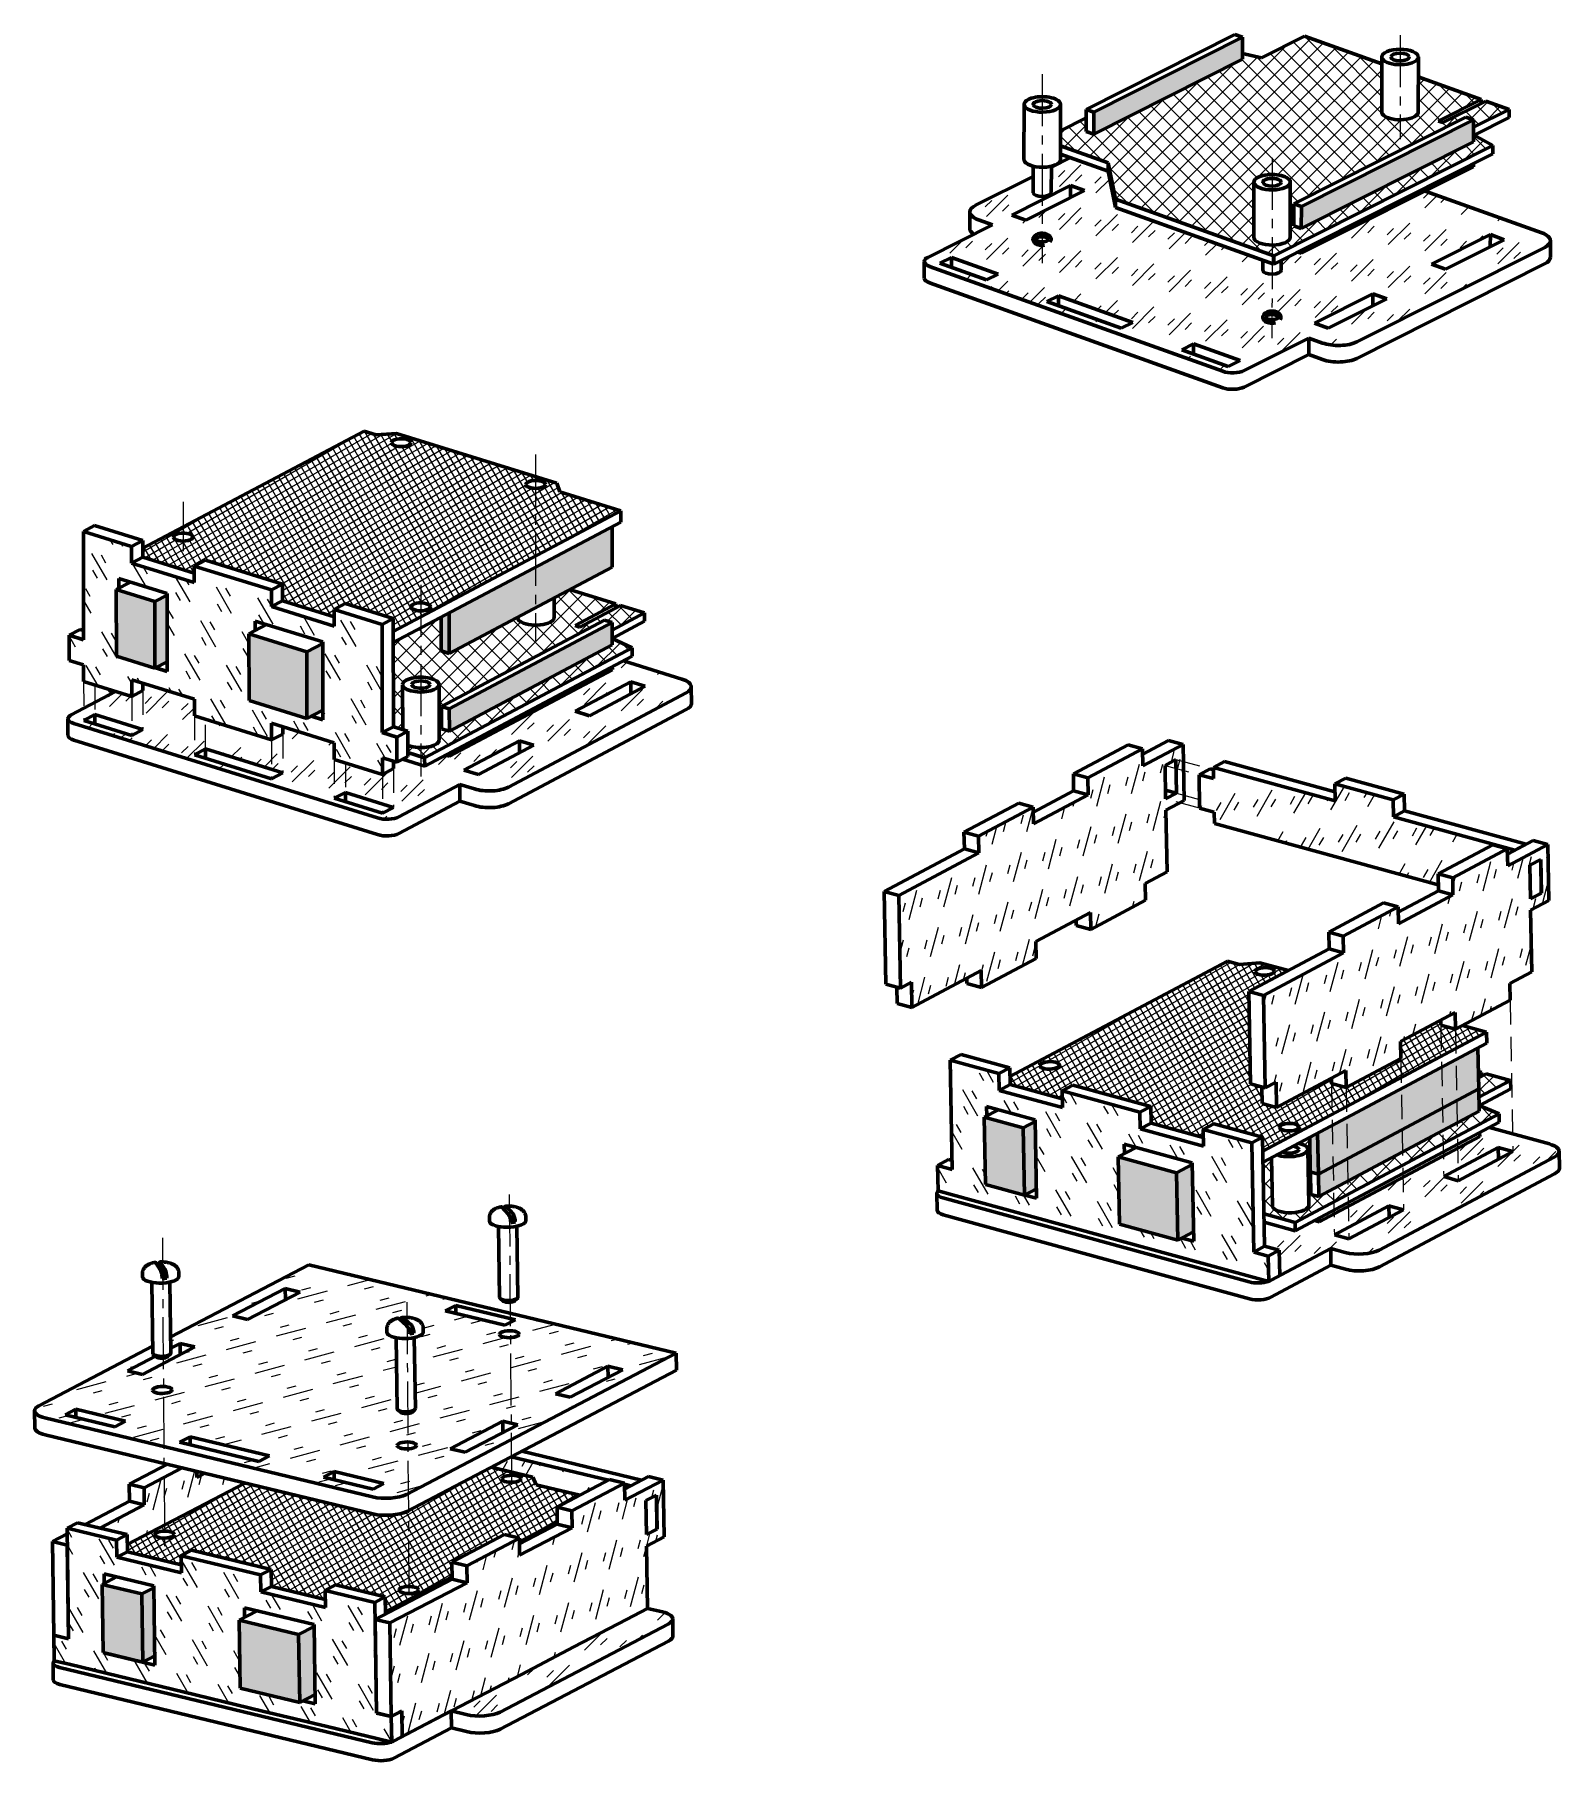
# Model space of a CAD drawing. Header units: millimetres. Extents: x 24 to 275, y 4 to 288.
import ezdxf

# ---------------------------------------------------------------- set-up
doc = ezdxf.new("R2010")
doc.units = ezdxf.units.MM
for name, pattern in [('K5LT_AXLED', [13.055606, 8.555606, -1.5, 1.5, -1.5]), ('K5LT_BASIC', [0]), ('K5LT_DASHED', [6, 4, -2])]:
    doc.linetypes.add(name, pattern=pattern)
pattern_1 = [(45, (0, 0), (4e-16, 7.07107), [5, -3.5]), (45, (2.6517, 0.884), (4e-16, 7.07107), [1.5, -7]), (45, (-0.177, 1.591), (4e-16, 7.07107), [1.5, -7])]
pattern_2 = [(45, (0, 0), (-1.414214, 1.414214), []), (135, (0, 0), (-1.414214, -1.414214), [])]
pattern_3 = [(-60, (0, 0), (6.83013, -1.83013), [5, -3.5]), (-60, (0.1675, -2.79), (6.83013, -1.83013), [1.5, -7]), (-60, (1.5825, -0.241), (6.83013, -1.83013), [1.5, -7])]
pattern_4 = [(30, (0, 0), (-0.5, 0.8660254), []), (120, (0, 0), (-0.8660254, -0.5), [])]

msp = doc.modelspace()

# ---------------------------------------------------------------- hatches: boundary and pattern name
h = msp.add_hatch()
h.set_pattern_fill('Неметалл', angle=45, style=0, pattern_type=0)
h.set_pattern_definition(pattern_2)
h.paths.add_polyline_path([(222.46, 283.97), (198.01, 271.67), (196.74, 272.12), (196.75, 274.33), (192.52, 272.2), (192.51, 269.74), (200.37, 266.93), (201.59, 260.96), (227.61, 251.65), (263.66, 269.78), (260.46, 271.52), (260.46, 270.38), (232.14, 256.13), (230.88, 256.59), (230.89, 260.21), (259.21, 274.45), (260.47, 274), (260.47, 272.78), (266.34, 275.74), (262.52, 277.11), (255.44, 273.55), (254.67, 273.82), (261.75, 277.38), (251.38, 281.09), (251.38, 275.29), (250.61, 274.45), (248.54, 274.03), (246.37, 274.35), (245.65, 274.77), (245.38, 275.3), (245.39, 283.24), (232.67, 287.78), (225.59, 284.22), (222.46, 284.93)])
h.paths.add_polyline_path([(224.33, 263.75), (225.09, 264.6), (227.16, 265.02), (229.33, 264.69), (230.32, 263.81), (230.33, 263.74), (230.31, 254.69), (229.55, 253.84), (227.48, 253.42), (225.31, 253.75), (224.32, 254.61), (224.31, 254.7)])
at = {"true_color": 0x7f7f7f}
h = msp.add_hatch(color=8, dxfattribs=at)
h.paths.add_polyline_path([(232.14, 256.13), (260.46, 270.38), (260.47, 274), (232.15, 259.76)])
h.paths.add_polyline_path([(222.47, 287.59), (198.01, 275.29), (198.01, 271.67), (222.46, 283.97)])
h = msp.add_hatch()
h.set_pattern_fill('Стекло', angle=45, style=0, pattern_type=0)
h.set_pattern_definition(pattern_1)
h.paths.add_polyline_path([(225.81, 250.94), (201.59, 259.6), (200.37, 265.57), (194.14, 267.8), (191.01, 266.22), (191, 262.06), (190.56, 261.61), (189.5, 261.42), (188.44, 261.61), (188.01, 262.02), (188, 262.06), (188.01, 264.71), (178.53, 259.95), (177.59, 258.86), (178.36, 257.85), (179.01, 257.56), (181.31, 256.73), (170.69, 251.39), (170.1, 250.71), (170.83, 249.96), (170.99, 249.9), (219.21, 232.65), (221.04, 232.41), (222.73, 232.78), (233.35, 238.12), (235.65, 237.3), (238.41, 236.9), (241.18, 237.45), (241.29, 237.5), (272.18, 253.04), (273.12, 254.12), (272.34, 255.13), (271.69, 255.43), (252.49, 262.29), (232.14, 252.06), (231.55, 252.27), (228.81, 250.89), (228.81, 249.26), (228.37, 248.81), (227.31, 248.62), (226.24, 248.81), (225.81, 249.22), (225.81, 249.26)])
h.paths.add_polyline_path([(204.44, 240.7), (202.51, 239.73), (190.27, 244.11), (192.2, 245.08)])
h.paths.add_polyline_path([(214.39, 237.15), (222.05, 234.41), (220.12, 233.44), (212.46, 236.17)])
h.paths.add_polyline_path([(226.29, 241.56), (226.59, 241.86), (227.3, 241.98), (227.94, 241.88), (228.29, 241.59), (228.29, 241.56), (228, 241.26), (227.29, 241.14), (226.59, 241.26)])
h.paths.add_polyline_path([(196.48, 262.39), (186.82, 257.53), (184.53, 258.35), (194.18, 263.21)])
h.paths.add_polyline_path([(190.49, 254.36), (190.2, 254.06), (189.49, 253.94), (188.78, 254.06), (188.49, 254.36), (188.78, 254.66), (189.49, 254.79), (190.13, 254.69), (190.49, 254.4)])
h.paths.add_polyline_path([(234.28, 240.56), (243.93, 245.41), (246.23, 244.59), (236.57, 239.74)])
h.paths.add_polyline_path([(182.25, 248.64), (180.32, 247.67), (172.66, 250.41), (174.59, 251.38)])
h.paths.add_polyline_path([(253.58, 250.27), (263.24, 255.13), (265.53, 254.3), (255.88, 249.45)])
h = msp.add_hatch()
h.set_pattern_fill('Неметалл', angle=30, style=0, pattern_type=0)
h.set_pattern_definition(pattern_4)
h.paths.add_polyline_path([(74.82, 194.45), (82.74, 191.98), (82.75, 189.85), (120.19, 209.68), (110.12, 212.81), (109.67, 214.23), (83.28, 222.43), (79.92, 222.2), (77.93, 222.81), (41.52, 203.53), (41.52, 202.05), (50, 199.42), (49.99, 200.62), (51.82, 201.59), (64.51, 197.65), (64.51, 194.91), (72.99, 192.27), (72.99, 193.48)])
h.paths.add_polyline_path([(85.65, 193.9), (86.12, 194.36), (87.25, 194.55), (88.23, 194.42), (88.84, 193.99), (88.85, 193.91), (88.39, 193.45), (87.26, 193.25), (86.12, 193.44)])
h.paths.add_polyline_path([(85.64, 220.92), (85.17, 220.46), (84.04, 220.27), (82.91, 220.45), (82.44, 220.91), (82.91, 221.37), (84.04, 221.57), (85.01, 221.43), (85.63, 221)])
h.paths.add_polyline_path([(107.76, 214.04), (107.29, 213.58), (106.16, 213.39), (105.03, 213.58), (104.56, 214.04), (105.03, 214.5), (106.16, 214.69), (107.14, 214.56), (107.75, 214.13)])
h.paths.add_polyline_path([(49.77, 205.39), (49.3, 204.93), (48.17, 204.73), (47.04, 204.92), (46.57, 205.38), (47.03, 205.84), (48.17, 206.03), (49.14, 205.9), (49.75, 205.47)])
h = msp.add_hatch()
h.set_pattern_fill('Стекло', angle=-60, style=0, pattern_type=0)
h.set_pattern_definition(pattern_3)
h.paths.add_polyline_path([(80.94, 173.21), (80.92, 191.01), (72.99, 193.48), (72.99, 190.74), (62.68, 193.94), (62.68, 196.68), (49.99, 200.62), (50, 197.88), (39.69, 201.08), (39.69, 203.82), (31.76, 206.29), (31.79, 188.49), (29.41, 189.23), (29.41, 185.09), (31.79, 184.36), (31.8, 181.61), (39.73, 179.15), (39.72, 181.89), (50.03, 178.69), (50.03, 175.95), (62.72, 172.01), (62.72, 174.75), (73.02, 171.54), (73.03, 168.8), (80.96, 166.34), (80.95, 169.08), (83.33, 168.34), (83.32, 172.47)])
h.paths.add_polyline_path([(71.15, 176.86), (71.15, 175.32), (69.27, 175.91), (68.53, 175.51), (59.02, 178.47), (59, 189.44), (60.04, 189.99), (60.03, 191.57), (71.13, 188.12)])
h.paths.add_polyline_path([(45.54, 183.28), (43.66, 183.86), (43.53, 183.79), (37.19, 185.77), (37.17, 196.73), (37.6, 196.96), (37.6, 198.54), (45.52, 196.07)])
at = {"true_color": 0x282828}
h = msp.add_hatch(color=250, dxfattribs=at)
h.paths.add_polyline_path([(103.19, 192.2), (118.75, 200.43), (118.73, 207.08), (91.92, 192.88), (91.93, 186.23)])
h.paths.add_polyline_path([(68.51, 186.48), (68.53, 175.51), (71.15, 176.9), (71.13, 187.87)])
h.paths.add_polyline_path([(45.54, 184.86), (45.52, 195.83), (43.51, 194.76), (43.53, 183.79)])
at = {"true_color": 0xc0c0c0}
h = msp.add_hatch(color=9, dxfattribs=at)
h.paths.add_polyline_path([(67.17, 24.86), (57.37, 27.23), (57.53, 16.03), (67.34, 13.67)])
h.paths.add_polyline_path([(41.53, 20.33), (41.36, 31.52), (34.83, 33.1), (34.99, 21.9)])
h.paths.add_polyline_path([(233.52, 106.63), (233.62, 100.94), (234.94, 100.58), (234.82, 107.32)])
h.paths.add_polyline_path([(68.51, 186.48), (59, 189.44), (59.02, 178.47), (68.53, 175.51)])
h.paths.add_polyline_path([(37.17, 196.73), (37.19, 185.77), (43.53, 183.79), (43.51, 194.76)])
h.paths.add_polyline_path([(90.61, 192.19), (90.62, 186.64), (91.93, 186.23), (91.92, 192.88)])
h = msp.add_hatch()
h.set_pattern_fill('Неметалл', angle=45, style=0, pattern_type=0)
h.set_pattern_definition(pattern_2)
h.paths.add_polyline_path([(103.19, 192.2), (91.93, 186.23), (90.62, 186.64), (90.61, 192.19), (82.75, 188.02), (82.77, 174.18), (84.29, 173.71), (84.27, 181.1), (85.04, 181.92), (87.11, 182.33), (89.27, 182.02), (90.27, 181.18), (90.27, 181.11), (90.29, 171.98), (89.53, 171.16), (87.46, 170.75), (86.02, 170.86), (85.15, 171.11), (85.16, 169.92), (87.9, 169.07), (122.03, 187.14), (118.78, 188.69), (118.78, 187.65), (91.97, 173.45), (90.66, 173.85), (90.65, 177.51), (117.47, 191.71), (118.77, 191.3), (118.78, 190.08), (124.1, 192.9), (120.13, 194.13), (113.43, 190.58), (112.64, 190.82), (119.34, 194.37), (111.75, 196.73), (109.19, 195.37), (109.19, 192.11), (108.43, 191.3), (106.36, 190.89), (104.2, 191.2), (103.54, 191.53), (103.19, 192.1)])
at = {"true_color": 0x7f7f7f}
msp.add_hatch(color=8, dxfattribs=at).paths.add_polyline_path([(91.97, 173.45), (118.78, 187.65), (118.77, 191.3), (91.96, 177.1)])
h = msp.add_hatch()
h.set_pattern_fill('Стекло', angle=45, style=0, pattern_type=0)
h.set_pattern_definition(pattern_1)
h.paths.add_polyline_path([(30.19, 174.69), (80.14, 159.17), (81.99, 158.97), (83.65, 159.36), (93.7, 164.69), (96.08, 163.95), (98.94, 163.63), (101.63, 164.23), (101.69, 164.26), (130.94, 179.75), (131.77, 180.74), (131, 181.7), (130.21, 182.02), (120.6, 185.01), (118.78, 184.05), (118.79, 183.53), (91.97, 169.34), (91.36, 169.52), (87.91, 167.69), (84.25, 168.83), (83.33, 168.34), (82.78, 168.51), (82.78, 167.31), (80.96, 166.34), (73.03, 168.8), (73.02, 171.54), (64.55, 174.18), (64.55, 172.97), (62.72, 172.01), (50.03, 175.95), (50.03, 178.69), (41.55, 181.32), (41.55, 180.12), (39.73, 179.15), (37.04, 179.99), (29.73, 176.12), (29.22, 175.5), (29.95, 174.78)])
h.paths.add_polyline_path([(64.56, 166.58), (62.73, 165.61), (50.04, 169.55), (51.87, 170.52)])
h.paths.add_polyline_path([(73.04, 162.41), (74.87, 163.37), (82.79, 160.91), (80.97, 159.94)])
h.paths.add_polyline_path([(94.37, 167.04), (103.51, 171.88), (105.89, 171.14), (96.75, 166.3)])
h.paths.add_polyline_path([(41.56, 173.72), (39.74, 172.75), (31.81, 175.22), (33.64, 176.18)])
h.paths.add_polyline_path([(112.65, 176.72), (121.8, 181.56), (124.17, 180.83), (115.03, 175.98)])
h = msp.add_hatch()
h.set_pattern_fill('Стекло', angle=75, style=0, pattern_type=0)
h.set_pattern_definition([(75, (0, 0), (-3.535534, 6.123724), [5, -3.5]), (75, (1.8545, 2.0913), (-3.53553, 6.123724), [1.5, -7]), (75, (-0.9486, 1.2894), (-3.535534, 6.123724), [1.5, -7])])
h.paths.add_polyline_path([(188.09, 158.2), (188.04, 160.97), (179.04, 156.19), (179.1, 153.42), (165.9, 146.41), (166.18, 131.2), (167.98, 132.15), (168.06, 128), (179.45, 134.06), (179.5, 131.29), (188.5, 136.07), (188.45, 138.84), (197.44, 143.62), (197.49, 140.85), (206.49, 145.63), (206.44, 148.4), (210.04, 150.31), (209.85, 160.45), (212.85, 162.04), (212.68, 171.27), (206.08, 167.76), (206.03, 170.53), (197.03, 165.75), (197.08, 162.98)])
h.paths.add_polyline_path([(209.81, 162.3), (209.71, 167.83), (211.51, 168.78), (211.61, 163.25)])
h.paths.add_polyline_path([(239.1, 136.99), (225.91, 129.98), (226.19, 114.76), (227.99, 115.72), (228.07, 111.57), (239.46, 117.62), (239.51, 114.85), (248.5, 119.63), (248.45, 122.4), (257.45, 127.18), (257.5, 124.41), (266.49, 129.19), (266.44, 131.96), (270.04, 133.87), (269.85, 144.01), (272.85, 145.61), (272.68, 154.83), (266.09, 151.32), (266.03, 154.09), (257.04, 149.31), (257.09, 146.54), (248.1, 141.77), (248.05, 144.53), (239.05, 139.75)])
h.paths.add_polyline_path([(269.82, 145.86), (269.72, 151.39), (271.52, 152.35), (271.54, 152.36), (271.64, 146.83), (271.62, 146.81)])
h.paths.add_polyline_path([(103.53, 37.9), (103.49, 40.69), (94.84, 36.17), (94.88, 33.38), (82.2, 26.75), (82.42, 11.37), (84.15, 12.28), (84.15, 12.26), (84.22, 8.06), (95.17, 13.78), (103.82, 18.3), (112.47, 22.82), (121.12, 27.34), (124.58, 29.15), (124.43, 39.41), (127.31, 40.92), (127.17, 50.25), (120.83, 46.94), (120.79, 49.73), (112.14, 45.21), (112.18, 42.42)])
h.paths.add_polyline_path([(124.4, 41.28), (124.32, 46.88), (126.05, 47.78), (126.07, 47.79), (126.15, 42.2), (126.13, 42.18)])
h.paths.add_polyline_path([(38.98, 39.65), (58.34, 49.77), (51.71, 51.37), (50.43, 50.7), (50.42, 51.68), (48.02, 52.26), (41.74, 48.97), (41.78, 46.18), (34.48, 42.36), (38.95, 41.28)])
h = msp.add_hatch()
h.set_pattern_fill('Стекло', angle=60, style=0, pattern_type=0)
h.set_pattern_definition([(60, (0, 0), (-1.83013, 6.83013), [5, -3.5]), (60, (2.3325, 1.54), (-1.83013, 6.83013), [1.5, -7]), (60, (-0.5825, 1.491), (-1.83013, 6.83013), [1.5, -7])])
h.paths.add_polyline_path([(217.85, 158.26), (254.67, 148.17), (254.64, 149.97), (263.63, 154.75), (266.03, 154.09), (266.05, 153.24), (267.28, 153.89), (247.28, 159.37), (247.23, 162.14), (237.63, 164.77), (237.68, 162), (217.68, 167.48), (217.71, 165.64), (215.31, 166.29), (215.41, 160.76), (217.81, 160.1)])
h.paths.add_polyline_path([(118.14, 50.23), (102.12, 54.09), (98.84, 52.38), (105.68, 50.73), (106.27, 49.49), (113.43, 47.76)])
h = msp.add_hatch()
h.set_pattern_fill('Неметалл', angle=30, style=0, pattern_type=0)
h.set_pattern_definition(pattern_4)
h.paths.add_polyline_path([(219.97, 135.63), (184.19, 116.62), (184.21, 115.32), (192.79, 112.97), (192.77, 114.28), (194.56, 115.24), (207.37, 111.73), (207.42, 108.96), (215.99, 106.62), (215.97, 107.93), (217.77, 108.88), (225.77, 106.69), (225.81, 104.39), (262.62, 123.95), (258.67, 125.03), (257.5, 124.41), (255.1, 125.07), (255.08, 125.92), (248.45, 122.4), (248.5, 119.63), (239.51, 114.85), (237.11, 115.51), (237.09, 116.36), (228.07, 111.57), (225.67, 112.22), (225.62, 114.92), (223.79, 115.42), (223.51, 130.63), (230.01, 134.09), (225.32, 135.37), (221.97, 135.08)])
h.paths.add_polyline_path([(191.69, 118.99), (192.32, 118.6), (192.33, 118.51), (191.87, 118.07), (190.74, 117.87), (189.61, 118.03), (189.13, 118.46), (189.59, 118.9), (190.72, 119.1)])
h.paths.add_polyline_path([(227.73, 133.97), (227.27, 133.53), (226.15, 133.33), (225.01, 133.49), (224.53, 133.92), (224.99, 134.36), (226.12, 134.56), (227.09, 134.45), (227.72, 134.06)])
h.paths.add_polyline_path([(228.56, 108.28), (229.02, 108.73), (230.14, 108.93), (231.11, 108.82), (231.74, 108.43), (231.75, 108.34), (231.29, 107.9), (230.17, 107.69), (229.03, 107.85)])
h.paths.add_polyline_path([(81.43, 31.04), (81.47, 28.6), (92.42, 34.33), (92.39, 36.76), (101.04, 41.29), (103.49, 40.69), (103.5, 40.11), (109.72, 43.37), (109.69, 45.81), (113.43, 47.76), (106.27, 49.49), (105.68, 50.73), (98.84, 52.38), (84.95, 45.11), (82.73, 44.53), (79.69, 44.63), (79.37, 44.7), (58.34, 49.77), (38.98, 39.65), (39, 38.48), (47.87, 36.34), (47.84, 37.82), (49.57, 38.72), (62.64, 35.57), (62.69, 32.77), (71.56, 30.63), (71.53, 32.1), (73.26, 33.01)])
h.paths.add_polyline_path([(83.71, 32.15), (84.17, 32.56), (85.3, 32.74), (86.23, 32.65), (86.89, 32.29), (86.91, 32.19), (86.45, 31.78), (85.32, 31.59), (84.19, 31.75)])
h.paths.add_polyline_path([(103.79, 50.49), (103.32, 50.08), (102.2, 49.9), (101.06, 50.05), (100.59, 50.45), (101.05, 50.86), (102.18, 51.05), (103.11, 50.95), (103.76, 50.59)])
h.paths.add_polyline_path([(46.71, 41.31), (46.24, 40.9), (45.11, 40.71), (43.98, 40.87), (43.51, 41.27), (43.97, 41.68), (45.1, 41.86), (46.03, 41.77), (46.68, 41.41)])
h = msp.add_hatch()
h.set_pattern_fill('Стекло', angle=-60, style=0, pattern_type=0)
h.set_pattern_definition(pattern_3)
h.paths.add_polyline_path([(193.17, 92.15), (205.98, 88.64), (216.38, 85.79), (224.38, 83.6), (226.78, 82.94), (226.7, 87.11), (224.3, 87.77), (223.97, 105.73), (215.97, 107.93), (216.02, 105.16), (205.62, 108.01), (205.57, 110.78), (192.77, 114.28), (192.82, 111.52), (182.42, 114.36), (182.36, 117.13), (174.36, 119.32), (174.7, 101.36), (172.3, 102.02), (172.37, 97.85), (174.77, 97.19), (182.77, 95)])
h.paths.add_polyline_path([(202.22, 92.35), (202.02, 103.42), (203.03, 103.95), (203, 105.52), (214.2, 102.45), (214.44, 89.54), (212.48, 90.07), (211.82, 89.72)])
h.paths.add_polyline_path([(188.36, 109.24), (188.59, 96.62), (186.64, 97.15), (186.58, 97.12), (180.18, 98.87), (179.97, 109.94), (180.38, 110.16), (180.36, 111.72), (188.36, 109.53)])
h.paths.add_polyline_path([(47.89, 35.02), (37.27, 37.58), (37.22, 40.38), (29.06, 42.34), (29.1, 39.55), (29.32, 24.15), (26.87, 24.74), (26.94, 20.54), (29.39, 19.95), (37.56, 17.98), (48.18, 15.42), (61.25, 12.27), (71.87, 9.71), (80.04, 7.74), (82.49, 7.15), (82.42, 11.35), (79.97, 11.94), (79.97, 11.96), (79.7, 30.13), (71.53, 32.1), (71.58, 29.31), (60.96, 31.87), (60.91, 34.66), (47.84, 37.82)])
h.paths.add_polyline_path([(57.53, 16.03), (57.37, 27.23), (58.29, 27.71), (58.27, 29.26), (69.7, 26.5), (69.9, 13.44), (67.85, 13.94), (67.34, 13.67)])
h.paths.add_polyline_path([(43.32, 32.55), (43.51, 19.8), (35.34, 21.77), (35.34, 21.82), (34.99, 21.9), (34.83, 33.1), (35.17, 33.28), (35.15, 34.83), (43.32, 32.86)])
at = {"true_color": 0x282828}
h = msp.add_hatch(color=250, dxfattribs=at)
h.paths.add_polyline_path([(234.96, 100.59), (261.33, 114.6), (261.2, 121.34), (234.82, 107.32), (234.94, 100.58)])
h.paths.add_polyline_path([(214.41, 91.1), (214.2, 102.16), (211.62, 100.79), (211.82, 89.72)])
h.paths.add_polyline_path([(188.57, 98.18), (188.36, 109.24), (186.37, 108.19), (186.58, 97.12)])
h = msp.add_hatch()
h.set_pattern_fill('Неметалл', angle=45, style=0, pattern_type=0)
h.set_pattern_definition(pattern_2)
h.paths.add_polyline_path([(261.37, 113.24), (266.57, 116.01), (262.57, 117.11), (261.29, 116.43), (261.33, 114.61), (261.34, 114.6)])
at = {"true_color": 0x7f7f7f}
h = msp.add_hatch(color=8, dxfattribs=at)
edge = h.paths.add_edge_path()
edge.add_line((235.03, 96.9), (261.41, 110.92))
edge.add_line((261.41, 110.92), (261.34, 114.6))
edge.add_line((261.34, 114.6), (261.33, 114.6))
edge.add_line((261.33, 114.6), (234.96, 100.59))
edge.add_line((234.96, 100.59), (235.03, 96.9))
h = msp.add_hatch()
h.set_pattern_fill('Неметалл', angle=45, style=0, pattern_type=0)
h.set_pattern_definition(pattern_2)
h.paths.add_polyline_path([(231.1, 92.65), (264.68, 110.49), (261.39, 111.9), (261.41, 110.92), (235.03, 96.9), (233.7, 97.26), (233.64, 100.94), (233.62, 100.94), (233.52, 106.63), (231.69, 105.66), (233.11, 104.98), (233.22, 104.68), (233.39, 95.46), (232.64, 94.67), (230.58, 94.25), (228.41, 94.5), (227.41, 95.23), (227.39, 95.35), (227.25, 103.29), (225.84, 102.55), (226, 94.05)])
h = msp.add_hatch()
h.set_pattern_fill('Стекло', angle=45, style=0, pattern_type=0)
h.set_pattern_definition(pattern_1)
h.paths.add_polyline_path([(231.12, 91.27), (226.03, 92.66), (226.1, 88.73), (228.5, 88.07), (228.58, 83.9), (236.97, 88.36), (239.37, 87.7), (242.27, 87.45), (244.93, 88.08), (244.97, 88.1), (273.75, 103.39), (274.55, 104.35), (273.76, 105.24), (272.95, 105.55), (263.08, 108.25), (261.47, 107.4), (261.49, 106.77), (235.1, 92.75), (234.31, 92.96)])
h.paths.add_polyline_path([(237.57, 90.61), (246.56, 95.39), (248.96, 94.73), (239.97, 89.95)])
h.paths.add_polyline_path([(255.56, 100.17), (264.55, 104.95), (266.95, 104.29), (257.96, 99.51)])
h.paths.add_polyline_path([(100.31, 12.1), (127.99, 26.57), (128.72, 27.42), (127.94, 28.25), (127.03, 28.56), (124.58, 29.15), (121.12, 27.34), (112.47, 22.82), (103.82, 18.3), (95.17, 13.78), (92.29, 12.28), (94.74, 11.69), (97.72, 11.48), (100.31, 12.1)])
at = {"true_color": 0xc0c0c0}
h = msp.add_hatch(color=9, dxfattribs=at)
h.paths.add_polyline_path([(186.58, 97.12), (186.37, 108.19), (179.97, 109.94), (180.18, 98.87)])
h.paths.add_polyline_path([(211.62, 100.79), (202.02, 103.42), (202.22, 92.35), (211.82, 89.72)])
h = msp.add_hatch()
h.set_pattern_fill('Стекло', angle=15, style=0, pattern_type=0)
h.set_pattern_definition([(15, (0, 0), (3.53553, 6.12372), [5, -3.5]), (15, (2.7383, -0.5604), (3.53553, 6.12372), [1.5, -7]), (15, (0.6424, 1.466), (3.53553, 6.12372), [1.5, -7])])
h.paths.add_polyline_path([(129.3, 71.12), (68.85, 85.69), (46.12, 73.81), (46.15, 71.96), (47.66, 72.74), (50.11, 72.15), (41.46, 67.63), (39.01, 68.22), (43.61, 70.63), (43.27, 70.92), (43.2, 71.01), (43.16, 71.12), (43.15, 72.26), (24.45, 62.49), (23.72, 61.64), (24.51, 60.8), (25.42, 60.49), (79.33, 47.5), (82.31, 47.29), (84.9, 47.91), (84.91, 47.91)])
h.paths.add_polyline_path([(103.43, 74.28), (102.97, 73.87), (101.84, 73.69), (100.71, 73.84), (100.23, 74.24), (100.7, 74.65), (101.83, 74.84), (102.76, 74.74), (103.41, 74.38)])
h.paths.add_polyline_path([(101.1, 75.72), (91.29, 78.08), (93.02, 78.98), (102.83, 76.62)])
h.paths.add_polyline_path([(100.76, 59.94), (103.21, 59.35), (94.56, 54.83), (92.11, 55.42)])
h.paths.add_polyline_path([(109.41, 64.46), (118.06, 68.98), (120.51, 68.39), (111.86, 63.87)])
edge = h.paths.add_edge_path()
edge.add_line((87.68, 74.66), (86.93, 73.93))
edge.add_line((86.93, 73.93), (86.2, 73.71))
edge.add_line((86.2, 73.71), (86.37, 62.05))
edge.add_line((86.37, 62.05), (86.27, 61.85))
edge.add_line((86.27, 61.85), (85.83, 61.44))
edge.add_line((85.83, 61.44), (85.29, 61.23))
edge.add_line((85.29, 61.23), (84.51, 61.21))
edge.add_line((84.51, 61.21), (83.94, 61.4))
edge.add_line((83.94, 61.4), (83.93, 61.41))
edge.add_line((83.93, 61.41), (83.93, 61.41))
edge.add_line((83.93, 61.41), (84.47, 61.21))
edge.add_line((84.47, 61.21), (85.26, 61.22))
edge.add_line((85.26, 61.22), (85.82, 61.42))
edge.add_line((85.82, 61.42), (85.83, 61.44))
edge.add_line((85.83, 61.44), (86.27, 61.85))
edge.add_line((86.27, 61.85), (85.47, 61.54))
edge.add_line((85.47, 61.54), (84.32, 61.51))
edge.add_line((84.32, 61.51), (83.5, 61.79))
edge.add_line((83.5, 61.79), (83.48, 61.8))
edge.add_line((83.48, 61.8), (83.93, 61.41))
edge.add_line((83.93, 61.41), (83.93, 61.41))
edge.add_line((83.93, 61.41), (83.48, 61.8))
edge.add_line((83.48, 61.8), (83.48, 61.8))
edge.add_line((83.48, 61.8), (83.37, 62))
edge.add_line((83.37, 62), (83.2, 73.66))
edge.add_line((83.2, 73.66), (81.9, 74.18))
edge.add_line((81.9, 74.18), (81.68, 74.57))
edge.add_line((81.68, 74.57), (81.68, 75.13))
edge.add_line((81.68, 75.13), (82.33, 76.4))
edge.add_line((82.33, 76.4), (83.45, 76.88))
edge.add_line((83.45, 76.88), (83.64, 76.82))
edge.add_line((83.64, 76.82), (83.96, 76.53))
edge.add_line((83.96, 76.53), (84.21, 77))
edge.add_line((84.21, 77), (86.63, 76.67))
edge.add_line((86.63, 76.67), (87.63, 75.54))
edge.add_line((87.63, 75.54), (87.67, 75.22))
edge.add_line((87.67, 75.22), (87.68, 74.66))
h.paths.add_polyline_path([(85.88, 56.44), (86.54, 56.08), (86.56, 55.98), (86.1, 55.57), (84.97, 55.38), (83.83, 55.54), (83.36, 55.94), (83.82, 56.35), (84.95, 56.53)])
h.paths.add_polyline_path([(81.16, 49.7), (79.43, 48.79), (71.26, 50.76), (72.99, 51.67)])
h.paths.add_polyline_path([(67.41, 81.19), (58.76, 76.67), (56.31, 77.26), (64.96, 81.79)])
h.paths.add_polyline_path([(62.37, 54.23), (60.64, 53.32), (47.57, 56.47), (49.3, 57.38)])
h.paths.add_polyline_path([(45.68, 65.56), (46.33, 65.2), (46.35, 65.1), (45.89, 64.69), (44.76, 64.5), (43.63, 64.66), (43.15, 65.06), (43.62, 65.47), (44.75, 65.65)])
h.paths.add_polyline_path([(38.68, 59.94), (36.95, 59.03), (28.78, 61), (30.51, 61.91)])
at = {"true_color": 0x282828}
h = msp.add_hatch(color=250, dxfattribs=at)
h.paths.add_polyline_path([(69.87, 14.99), (69.71, 26.19), (67.17, 24.86), (67.34, 13.67)])
h.paths.add_polyline_path([(41.36, 31.52), (41.53, 20.33), (43.49, 21.35), (43.32, 32.55)])

# ---------------------------------------------------------------- linework, layer by layer
at = {"color": 5, "linetype": 'K5LT_BASIC', "lineweight": 60, "true_color": 0x0000ff}
for p, q in [((221.21, 288.04), (196.75, 275.74)), ((198.01, 275.29), (222.47, 287.59)), ((222.47, 287.59), (221.21, 288.04)), ((222.46, 283.97), (222.47, 287.59)), ((232.67, 287.78), (225.59, 284.22)), ((245.39, 283.24), (232.67, 287.78)), ((225.59, 284.22), (222.46, 284.93)), ((245.38, 275.3), (245.39, 284.36)), ((251.38, 275.29), (251.39, 284.35)), ((198.01, 271.67), (222.46, 283.97)), ((261.75, 277.38), (251.38, 281.09)), ((186.51, 267.5), (186.52, 276.56)), ((192.51, 267.49), (192.52, 276.55)), ((196.74, 272.12), (196.75, 275.74)), ((196.75, 275.74), (198.01, 275.29)), ((254.67, 273.82), (261.75, 277.38)), ((262.52, 277.11), (255.44, 273.55)), ((260.47, 272.78), (266.34, 275.74)), ((261.75, 276.72), (261.75, 277.38)), ((266.34, 275.74), (262.52, 277.11)), ((266.34, 274.38), (266.34, 275.74)), ((196.75, 274.33), (192.52, 272.2)), ((198.01, 271.67), (198.01, 275.29)), ((259.21, 274.45), (230.89, 260.21)), ((232.15, 259.76), (260.47, 274)), ((255.44, 273.55), (254.67, 273.82)), ((260.47, 274), (259.21, 274.45)), ((260.46, 270.38), (260.47, 274)), ((260.56, 271.47), (266.34, 274.38)), ((196.74, 272.12), (198.01, 271.67)), ((232.14, 256.13), (260.46, 270.38)), ((263.66, 269.78), (260.46, 271.52)), ((194.14, 267.8), (191.01, 266.22)), ((192.51, 269.74), (200.37, 266.93)), ((192.51, 268.38), (200.37, 265.57)), ((227.61, 251.65), (263.66, 269.78)), ((227.61, 250.29), (263.65, 268.42)), ((263.65, 268.42), (263.66, 269.78)), ((188.01, 264.71), (178.53, 259.95)), ((188, 262.06), (188.01, 266.39)), ((191, 262.06), (191.01, 266.39)), ((200.37, 265.57), (200.37, 266.93)), ((200.37, 266.93), (201.59, 260.96)), ((200.37, 265.57), (201.59, 259.6)), ((232.14, 252.06), (260.46, 266.3)), ((260.46, 266.3), (260.46, 266.81)), ((194.18, 263.21), (184.53, 258.35)), ((186.82, 257.53), (196.48, 262.39)), ((196.48, 262.39), (194.18, 263.21)), ((194.18, 261.23), (194.18, 263.21)), ((224.31, 254.7), (224.33, 263.75)), ((230.31, 254.69), (230.33, 263.74)), ((271.69, 255.43), (252.49, 262.29)), ((177.59, 258.86), (177.58, 256.14)), ((201.59, 259.6), (201.59, 260.96)), ((201.59, 260.96), (227.61, 251.65)), ((201.59, 259.6), (227.61, 250.29)), ((230.88, 256.59), (230.89, 260.21)), ((230.89, 260.21), (232.15, 259.76)), ((232.14, 256.13), (232.15, 259.76)), ((181.31, 256.73), (170.69, 251.39)), ((179.01, 257.56), (181.31, 256.73)), ((184.53, 258.35), (186.82, 257.53)), ((230.88, 256.59), (232.14, 256.13)), ((241.29, 237.5), (272.18, 253.04)), ((263.24, 255.13), (253.58, 250.27)), ((255.88, 249.45), (265.53, 254.3)), ((263.23, 253.15), (263.24, 255.13)), ((265.53, 254.3), (263.24, 255.13)), ((273.12, 254.12), (273.11, 251.41)), ((170.1, 250.71), (170.1, 248)), ((174.59, 251.38), (172.66, 250.41)), ((172.66, 250.41), (180.32, 247.67)), ((182.25, 248.64), (174.59, 251.38)), ((174.59, 249.72), (174.59, 251.38)), ((225.81, 249.26), (225.81, 250.94)), ((227.61, 250.29), (227.61, 251.65)), ((228.81, 249.26), (228.81, 250.89)), ((231.55, 252.27), (232.14, 252.06)), ((232.14, 252.06), (232.14, 252.57)), ((241.28, 234.78), (272.17, 250.32)), ((253.58, 250.27), (255.88, 249.45)), ((170.99, 249.9), (219.21, 232.65)), ((170.99, 247.18), (219.21, 229.94)), ((180.32, 247.67), (182.25, 248.64)), ((192.2, 245.08), (190.27, 244.11)), ((204.44, 240.7), (192.2, 245.08)), ((192.2, 243.42), (192.2, 245.08)), ((243.93, 245.41), (234.28, 240.56)), ((236.57, 239.74), (246.23, 244.59)), ((246.23, 244.59), (243.93, 245.41)), ((243.93, 243.44), (243.93, 245.41)), ((190.27, 244.11), (202.51, 239.73)), ((202.51, 239.73), (204.44, 240.7)), ((234.28, 240.56), (236.57, 239.74)), ((214.39, 237.15), (212.46, 236.17)), ((212.46, 236.17), (220.12, 233.44)), ((222.05, 234.41), (214.39, 237.15)), ((214.39, 235.48), (214.39, 237.15)), ((222.73, 232.78), (233.35, 238.12)), ((233.35, 235.4), (233.35, 238.12)), ((233.35, 238.12), (235.65, 237.3)), ((220.12, 233.44), (222.05, 234.41)), ((222.73, 230.06), (233.35, 235.4)), ((233.35, 235.4), (235.65, 234.58)), ((41.52, 203.53), (77.93, 222.81)), ((77.93, 222.81), (79.92, 222.2)), ((79.92, 222.2), (83.28, 222.43)), ((83.28, 222.43), (109.67, 214.23)), ((109.67, 214.23), (110.12, 212.81)), ((110.12, 212.81), (120.19, 209.68)), ((120.19, 209.68), (82.75, 189.85)), ((120.2, 207.85), (82.75, 188.02)), ((120.19, 209.68), (120.2, 207.85)), ((33.59, 207.26), (31.76, 206.29)), ((31.79, 188.49), (31.76, 206.29)), ((31.76, 206.29), (39.69, 203.82)), ((41.52, 204.79), (33.59, 207.26)), ((39.69, 203.82), (41.52, 204.79)), ((41.52, 202.05), (41.52, 204.79)), ((118.73, 207.08), (118.75, 200.43)), ((39.69, 201.08), (39.69, 203.82)), ((41.52, 202.05), (39.69, 201.08)), ((41.52, 202.05), (50, 199.42)), ((50, 197.88), (39.69, 201.08)), ((51.82, 201.59), (49.99, 200.62)), ((49.99, 200.62), (62.68, 196.68)), ((50, 197.88), (49.99, 200.62)), ((64.51, 197.65), (51.82, 201.59)), ((118.75, 200.43), (91.93, 186.23)), ((37.17, 196.73), (39.48, 197.95)), ((37.17, 196.73), (37.19, 185.77)), ((43.51, 194.76), (37.17, 196.73)), ((45.52, 196.07), (37.6, 198.54)), ((37.6, 198.54), (37.6, 196.96)), ((39.43, 197.93), (39.43, 197.97)), ((45.54, 183.28), (45.52, 196.07)), ((62.68, 196.68), (64.51, 197.65)), ((62.68, 193.94), (62.68, 196.68)), ((64.51, 194.91), (64.51, 197.65)), ((119.34, 194.37), (111.75, 196.73)), ((45.52, 195.83), (43.51, 194.76)), ((43.51, 194.76), (43.53, 183.79)), ((64.51, 194.91), (62.68, 193.94)), ((72.99, 190.74), (62.68, 193.94)), ((64.51, 194.91), (72.99, 192.27)), ((74.82, 194.45), (72.99, 193.48)), ((72.99, 190.74), (72.99, 193.48)), ((72.99, 193.48), (80.92, 191.01)), ((82.74, 191.98), (74.82, 194.45)), ((109.19, 192.11), (109.19, 195.37)), ((112.64, 190.82), (119.34, 194.37)), ((120.13, 194.13), (113.43, 190.58)), ((119.34, 193.71), (119.34, 194.37)), ((124.1, 192.9), (120.13, 194.13)), ((59, 189.44), (61.91, 190.98)), ((71.13, 188.12), (60.03, 191.57)), ((60.03, 191.57), (60.04, 189.99)), ((61.86, 190.95), (61.86, 191)), ((80.92, 191.01), (82.74, 191.98)), ((80.92, 191.01), (80.94, 173.21)), ((82.77, 174.18), (82.74, 191.98)), ((90.61, 192.19), (90.62, 186.64)), ((117.47, 191.71), (90.65, 177.51)), ((91.92, 192.88), (91.93, 186.23)), ((91.96, 177.1), (118.77, 191.3)), ((103.19, 192.1), (103.19, 192.2)), ((113.43, 190.58), (112.64, 190.82)), ((118.77, 191.3), (117.47, 191.71)), ((118.78, 187.65), (118.77, 191.3)), ((118.78, 190.08), (124.1, 192.9)), ((118.78, 188.71), (124.1, 191.53)), ((124.1, 191.53), (124.1, 192.9)), ((31.24, 190.19), (29.41, 189.23)), ((29.41, 189.23), (29.41, 185.09)), ((29.41, 189.23), (31.79, 188.49)), ((31.78, 190.02), (31.24, 190.19)), ((68.51, 186.48), (59, 189.44)), ((59, 189.44), (59.02, 178.47)), ((71.13, 187.87), (68.51, 186.48)), ((71.15, 175.32), (71.13, 188.12)), ((91.97, 173.45), (118.78, 187.65)), ((122.03, 187.14), (118.78, 188.69)), ((31.79, 184.36), (29.41, 185.09)), ((43.53, 183.79), (37.19, 185.77)), ((45.54, 184.86), (43.53, 183.79)), ((45.54, 184.82), (45.49, 184.83)), ((68.51, 186.48), (68.53, 175.51)), ((87.9, 169.07), (122.03, 187.14)), ((87.91, 167.69), (122.03, 185.77)), ((91.93, 186.23), (90.62, 186.64)), ((130.21, 182.02), (120.6, 185.01)), ((122.03, 185.77), (122.03, 187.14)), ((31.79, 184.36), (31.8, 181.61)), ((50.03, 178.69), (39.72, 181.89)), ((39.72, 181.89), (39.73, 179.15)), ((43.66, 183.86), (45.54, 183.28)), ((91.97, 169.34), (118.79, 183.53)), ((118.79, 183.53), (118.78, 184.05)), ((37.04, 179.99), (29.73, 176.12)), ((39.73, 179.15), (31.8, 181.61)), ((41.55, 180.12), (39.73, 179.15)), ((41.55, 181.32), (41.55, 180.12)), ((84.29, 173.71), (84.27, 181.1)), ((90.29, 171.98), (90.27, 181.11)), ((101.69, 164.26), (130.94, 179.75)), ((121.8, 181.56), (112.65, 176.72)), ((115.03, 175.98), (124.17, 180.83)), ((124.17, 180.83), (121.8, 181.56)), ((121.8, 179.57), (121.8, 181.56)), ((131.77, 180.74), (131.78, 178)), ((33.64, 176.18), (31.81, 175.22)), ((41.56, 173.72), (33.64, 176.18)), ((33.64, 174.65), (33.64, 176.18)), ((50.03, 178.69), (50.03, 175.95)), ((68.53, 175.51), (59.02, 178.47)), ((71.15, 176.9), (68.53, 175.51)), ((71.15, 176.86), (71.1, 176.87)), ((90.65, 177.51), (91.96, 177.1)), ((90.66, 173.85), (90.65, 177.51)), ((91.97, 173.45), (91.96, 177.1)), ((101.7, 161.51), (130.95, 177)), ((112.65, 176.72), (115.03, 175.98)), ((29.22, 175.5), (29.22, 172.76)), ((30.19, 174.69), (80.14, 159.17)), ((31.81, 175.22), (39.74, 172.75)), ((39.74, 172.75), (41.56, 173.72)), ((62.72, 172.01), (50.03, 175.95)), ((73.02, 171.54), (62.72, 174.75)), ((62.72, 174.75), (62.72, 172.01)), ((64.55, 174.18), (64.55, 172.97)), ((69.27, 175.91), (71.15, 175.32)), ((82.77, 174.18), (80.94, 173.21)), ((85.15, 173.44), (82.77, 174.18)), ((83.32, 172.47), (85.15, 173.44)), ((85.15, 173.44), (85.16, 169.31)), ((90.66, 173.85), (91.97, 173.45)), ((30.2, 171.95), (80.15, 156.43)), ((51.87, 170.52), (50.04, 169.55)), ((64.56, 166.58), (51.87, 170.52)), ((51.87, 168.98), (51.87, 170.52)), ((64.55, 172.97), (62.72, 172.01)), ((73.02, 171.54), (73.03, 168.8)), ((80.94, 173.21), (83.32, 172.47)), ((83.32, 172.47), (83.33, 168.34)), ((103.51, 171.88), (94.37, 167.04)), ((96.75, 166.3), (105.89, 171.14)), ((105.89, 171.14), (103.51, 171.88)), ((103.52, 169.89), (103.51, 171.88)), ((203.63, 171.19), (194.63, 166.41)), ((197.03, 165.75), (206.03, 170.53)), ((206.03, 170.53), (203.63, 171.19)), ((206.08, 167.76), (206.03, 170.53)), ((206.04, 169.68), (210.28, 171.92)), ((212.68, 171.27), (206.08, 167.76)), ((210.28, 171.92), (212.68, 171.27)), ((212.68, 171.27), (212.85, 162.04)), ((50.04, 169.55), (62.73, 165.61)), ((80.96, 166.34), (73.03, 168.8)), ((83.33, 168.34), (80.95, 169.08)), ((80.95, 169.08), (80.96, 166.34)), ((82.78, 168.51), (82.78, 167.31)), ((85.16, 169.31), (83.33, 168.34)), ((84.25, 168.83), (87.91, 167.69)), ((85.16, 169.92), (87.9, 169.07)), ((87.91, 167.69), (87.9, 169.07)), ((91.36, 169.52), (91.97, 169.34)), ((91.97, 169.34), (91.97, 169.85)), ((211.51, 168.78), (209.71, 167.83)), ((209.71, 167.83), (209.81, 162.3)), ((211.61, 163.25), (211.51, 168.78)), ((217.68, 167.48), (219.5, 168.45)), ((237.65, 163.48), (219.5, 168.45)), ((62.73, 165.61), (64.56, 166.58)), ((82.78, 167.31), (80.96, 166.34)), ((94.37, 167.04), (96.75, 166.3)), ((194.68, 163.64), (194.63, 166.41)), ((194.63, 166.41), (197.03, 165.75)), ((197.08, 162.98), (197.03, 165.75)), ((217.13, 167.26), (215.31, 166.29)), ((215.41, 160.76), (215.31, 166.29)), ((215.31, 166.29), (217.71, 165.64)), ((217.69, 167.11), (217.13, 167.26)), ((217.68, 167.48), (237.68, 162)), ((217.71, 165.64), (217.68, 167.48)), ((239.45, 165.74), (237.63, 164.77)), ((237.63, 164.77), (247.23, 162.14)), ((237.68, 162), (237.63, 164.77)), ((249.05, 163.11), (239.45, 165.74)), ((74.87, 163.37), (73.04, 162.41)), ((73.04, 162.41), (80.97, 159.94)), ((82.79, 160.91), (74.87, 163.37)), ((74.87, 161.84), (74.87, 163.37)), ((83.65, 159.36), (93.7, 164.69)), ((83.65, 156.62), (93.71, 161.95)), ((93.71, 161.95), (93.7, 164.69)), ((93.7, 164.69), (96.08, 163.95)), ((93.71, 161.95), (96.09, 161.21)), ((188.05, 160.12), (194.68, 163.64)), ((197.08, 162.98), (188.09, 158.2)), ((197.08, 162.98), (194.68, 163.64)), ((211.61, 163.25), (209.79, 163.75)), ((209.81, 162.3), (211.61, 163.25)), ((209.85, 160.45), (212.85, 162.04)), ((247.23, 162.14), (249.05, 163.11)), ((247.28, 159.37), (247.23, 162.14)), ((249.1, 160.34), (249.05, 163.11)), ((80.97, 159.94), (82.79, 160.91)), ((185.64, 161.63), (176.64, 156.85)), ((179.04, 156.19), (188.04, 160.97)), ((188.04, 160.97), (185.64, 161.63)), ((188.09, 158.2), (188.04, 160.97)), ((209.85, 160.45), (210.04, 150.31)), ((217.81, 160.1), (215.41, 160.76)), ((217.85, 158.26), (217.81, 160.1)), ((247.28, 159.37), (249.1, 160.34)), ((247.28, 159.37), (267.28, 153.89)), ((269.11, 154.86), (249.1, 160.34)), ((176.64, 156.85), (179.04, 156.19)), ((176.7, 154.08), (176.64, 156.85)), ((217.85, 158.26), (254.67, 148.17)), ((163.5, 147.07), (176.7, 154.08)), ((179.1, 153.42), (165.9, 146.41)), ((179.1, 153.42), (176.7, 154.08)), ((179.1, 153.42), (179.04, 156.19)), ((263.63, 154.75), (254.64, 149.97)), ((257.04, 149.31), (266.03, 154.09)), ((266.03, 154.09), (263.63, 154.75)), ((266.09, 151.32), (266.03, 154.09)), ((266.05, 153.24), (270.28, 155.49)), ((272.68, 154.83), (266.09, 151.32)), ((269.11, 154.86), (267.28, 153.89)), ((270.28, 155.49), (272.68, 154.83)), ((272.68, 154.83), (272.85, 145.61)), ((269.72, 151.39), (271.54, 152.36)), ((271.52, 152.35), (269.72, 151.39)), ((269.72, 151.39), (269.82, 145.86)), ((269.82, 145.86), (269.72, 151.39)), ((271.62, 146.81), (271.52, 152.35)), ((271.64, 146.83), (271.54, 152.36)), ((210.04, 150.31), (206.44, 148.4)), ((206.44, 148.4), (206.49, 145.63)), ((254.69, 147.2), (254.64, 149.97)), ((254.64, 149.97), (257.04, 149.31)), ((257.09, 146.54), (257.04, 149.31)), ((165.9, 146.41), (163.5, 147.07)), ((163.5, 147.07), (163.78, 131.86)), ((165.9, 146.41), (166.18, 131.2)), ((206.49, 145.63), (197.49, 140.85)), ((245.64, 145.19), (236.65, 140.41)), ((248.05, 144.53), (245.64, 145.19)), ((248.06, 143.68), (254.69, 147.2)), ((257.09, 146.54), (248.1, 141.77)), ((257.09, 146.54), (254.69, 147.2)), ((271.64, 146.83), (269.82, 145.86)), ((269.82, 145.86), (271.62, 146.81)), ((269.85, 144.01), (272.85, 145.61)), ((197.44, 143.62), (188.45, 138.84)), ((195.08, 142.36), (195.09, 141.51)), ((197.44, 143.62), (197.49, 140.85)), ((239.05, 139.75), (248.05, 144.53)), ((248.1, 141.77), (248.05, 144.53)), ((269.85, 144.01), (270.04, 133.87)), ((197.49, 140.85), (195.09, 141.51)), ((236.65, 140.41), (239.05, 139.75)), ((236.7, 137.64), (236.65, 140.41)), ((239.1, 136.99), (239.05, 139.75)), ((188.45, 138.84), (188.5, 136.07)), ((223.51, 130.63), (236.7, 137.64)), ((239.1, 136.99), (225.91, 129.98)), ((239.1, 136.99), (236.7, 137.64)), ((179.45, 134.06), (168.06, 128)), ((179.45, 134.06), (179.5, 131.29)), ((188.5, 136.07), (179.5, 131.29)), ((184.19, 116.62), (219.97, 135.63)), ((219.97, 135.63), (221.97, 135.08)), ((221.97, 135.08), (225.32, 135.37)), ((225.32, 135.37), (230.01, 134.09)), ((270.04, 133.87), (266.44, 131.96)), ((166.18, 131.2), (163.78, 131.86)), ((165.61, 131.35), (165.66, 128.66)), ((167.98, 132.15), (166.18, 131.2)), ((168.06, 128), (167.98, 132.15)), ((177.09, 132.8), (177.1, 131.95)), ((179.5, 131.29), (177.1, 131.95)), ((266.44, 131.96), (266.49, 129.19)), ((165.66, 128.66), (168.06, 128)), ((225.91, 129.98), (223.51, 130.63)), ((223.51, 130.63), (223.79, 115.42)), ((225.91, 129.98), (226.19, 114.76)), ((266.49, 129.19), (257.5, 124.41)), ((257.45, 127.18), (248.45, 122.4)), ((255.08, 125.92), (255.1, 125.07)), ((257.5, 124.41), (255.1, 125.07)), ((257.45, 127.18), (257.5, 124.41)), ((258.67, 125.03), (262.62, 123.95)), ((262.62, 123.95), (225.81, 104.39)), ((248.45, 122.4), (248.5, 119.63)), ((262.62, 123.95), (262.65, 122.11)), ((176.16, 120.28), (174.36, 119.32)), ((174.7, 101.36), (174.36, 119.32)), ((174.36, 119.32), (182.36, 117.13)), ((184.16, 118.09), (176.16, 120.28)), ((262.65, 122.11), (225.84, 102.55)), ((248.5, 119.63), (239.51, 114.85)), ((261.2, 121.34), (261.33, 114.6)), ((182.36, 117.13), (184.16, 118.09)), ((182.42, 114.36), (182.36, 117.13)), ((184.21, 115.32), (184.16, 118.09)), ((239.46, 117.62), (228.07, 111.57)), ((239.46, 117.62), (239.51, 114.85)), ((261.77, 117.32), (261.28, 117.46)), ((261.28, 117.07), (261.77, 117.32)), ((262.57, 117.11), (261.29, 116.43)), ((261.78, 116.69), (261.77, 117.32)), ((266.57, 116.01), (262.57, 117.11)), ((184.21, 115.32), (182.42, 114.36)), ((192.82, 111.52), (182.42, 114.36)), ((184.21, 115.32), (192.79, 112.97)), ((194.56, 115.24), (192.77, 114.28)), ((192.77, 114.28), (205.57, 110.78)), ((192.82, 111.52), (192.77, 114.28)), ((207.37, 111.73), (194.56, 115.24)), ((226.19, 114.76), (223.79, 115.42)), ((225.62, 114.92), (225.67, 112.22)), ((227.99, 115.72), (226.19, 114.76)), ((228.07, 111.57), (227.99, 115.72)), ((261.33, 114.6), (234.94, 100.58)), ((234.96, 100.59), (261.34, 114.6)), ((237.09, 116.36), (237.11, 115.51)), ((239.51, 114.85), (237.11, 115.51)), ((261.34, 114.6), (261.33, 114.61)), ((261.41, 110.92), (261.34, 114.6)), ((261.37, 113.24), (266.57, 116.01)), ((261.43, 111.88), (266.6, 114.63)), ((266.6, 114.63), (266.57, 116.01)), ((179.97, 109.94), (182.31, 111.18)), ((188.36, 109.53), (180.36, 111.72)), ((180.36, 111.72), (180.38, 110.16)), ((182.18, 111.11), (182.18, 111.22)), ((205.57, 110.78), (207.37, 111.73)), ((207.42, 108.96), (207.37, 111.73)), ((225.67, 112.22), (228.07, 111.57)), ((235.03, 96.9), (261.41, 110.92)), ((264.68, 110.49), (261.39, 111.9)), ((179.97, 109.94), (180.18, 98.87)), ((186.37, 108.19), (179.97, 109.94)), ((188.36, 109.24), (186.37, 108.19)), ((186.37, 108.19), (186.58, 97.12)), ((188.59, 96.62), (188.36, 109.53)), ((205.62, 108.01), (205.57, 110.78)), ((207.42, 108.96), (205.62, 108.01)), ((216.02, 105.16), (205.62, 108.01)), ((207.42, 108.96), (215.99, 106.62)), ((217.77, 108.88), (215.97, 107.93)), ((225.77, 106.69), (217.77, 108.88)), ((231.1, 92.65), (264.68, 110.49)), ((231.12, 91.27), (264.7, 109.11)), ((272.95, 105.55), (263.08, 108.25)), ((264.7, 109.11), (264.68, 110.49)), ((214.2, 102.45), (203, 105.52)), ((203, 105.52), (203.03, 103.95)), ((216.02, 105.16), (215.97, 107.93)), ((215.97, 107.93), (223.97, 105.73)), ((223.97, 105.73), (225.77, 106.69)), ((223.97, 105.73), (224.3, 87.77)), ((226.1, 88.73), (225.77, 106.69)), ((233.52, 106.63), (233.62, 100.94)), ((234.82, 107.32), (234.94, 100.58)), ((235.1, 92.75), (261.49, 106.77)), ((261.49, 106.77), (261.47, 107.4)), ((174.09, 102.97), (172.3, 102.02)), ((174.67, 102.82), (174.09, 102.97)), ((202.02, 103.42), (204.95, 104.98)), ((211.62, 100.79), (202.02, 103.42)), ((202.02, 103.42), (202.22, 92.35)), ((204.83, 104.91), (204.82, 105.02)), ((214.44, 89.54), (214.2, 102.45)), ((227.39, 95.35), (227.25, 103.29)), ((233.39, 95.46), (233.22, 104.68)), ((244.97, 88.1), (273.75, 103.39)), ((264.55, 104.95), (255.56, 100.17)), ((257.96, 99.51), (266.95, 104.29)), ((266.95, 104.29), (264.55, 104.95)), ((264.59, 103.03), (264.55, 104.95)), ((274.55, 104.35), (274.6, 101.58)), ((172.3, 102.02), (172.37, 97.85)), ((172.3, 102.02), (174.7, 101.36)), ((214.2, 102.16), (211.62, 100.79)), ((211.62, 100.79), (211.82, 89.72)), ((234.94, 100.58), (233.62, 100.94)), ((233.7, 97.26), (233.64, 100.94)), ((235.03, 96.9), (234.96, 100.59)), ((245.02, 85.33), (273.81, 100.63)), ((255.56, 100.17), (257.96, 99.51)), ((172.17, 97.41), (172.22, 94.65)), ((174.77, 97.19), (172.37, 97.85)), ((173.17, 96.66), (223.58, 82.85)), ((174.77, 97.19), (182.77, 95)), ((186.58, 97.12), (180.18, 98.87)), ((188.57, 98.18), (186.58, 97.12)), ((186.64, 97.15), (188.59, 96.62)), ((188.57, 98.07), (188.44, 98.11)), ((233.7, 97.26), (235.03, 96.9)), ((100.62, 95.15), (101.69, 93.96)), ((102.83, 92.71), (101.03, 94.72)), ((102.45, 94.05), (101.38, 95.24)), ((173.22, 93.9), (223.63, 80.09)), ((193.17, 92.15), (182.77, 95)), ((226, 94.05), (231.1, 92.65)), ((246.56, 95.39), (237.57, 90.61)), ((239.97, 89.95), (248.96, 94.73)), ((248.96, 94.73), (246.56, 95.39)), ((246.6, 93.48), (246.56, 95.39)), ((98.56, 92.88), (98.55, 93.44)), ((100.24, 80.3), (100.07, 91.96)), ((103.24, 80.35), (103.07, 92.01)), ((104.56, 92.96), (104.55, 93.52)), ((193.17, 92.15), (205.98, 88.64)), ((211.82, 89.72), (202.22, 92.35)), ((214.41, 91.1), (211.82, 89.72)), ((214.41, 90.99), (214.28, 91.03)), ((226.03, 92.66), (231.12, 91.27)), ((231.12, 91.27), (231.1, 92.65)), ((234.31, 92.96), (235.1, 92.75)), ((235.1, 92.75), (235.09, 93.38)), ((216.38, 85.79), (205.98, 88.64)), ((212.48, 90.07), (214.44, 89.54)), ((226.1, 88.73), (224.3, 87.77)), ((228.5, 88.07), (226.1, 88.73)), ((226.7, 87.11), (228.5, 88.07)), ((227.08, 83.1), (236.97, 88.36)), ((228.5, 88.07), (228.58, 83.9)), ((237.02, 85.59), (236.97, 88.36)), ((236.97, 88.36), (239.37, 87.7)), ((237.57, 90.61), (239.97, 89.95)), ((43.68, 85.99), (44.44, 84.77)), ((45.5, 83.49), (44.22, 85.55)), ((45.22, 84.84), (44.46, 86.07)), ((46.12, 73.81), (68.85, 85.69)), ((68.85, 85.69), (129.3, 71.12)), ((216.38, 85.79), (224.38, 83.6)), ((224.3, 87.77), (226.7, 87.11)), ((226.7, 87.11), (226.78, 82.94)), ((227.13, 80.34), (237.02, 85.59)), ((237.02, 85.59), (239.42, 84.94)), ((41.48, 83.69), (41.47, 84.25)), ((43.16, 71.12), (42.99, 82.78)), ((46.16, 71.17), (45.99, 82.83)), ((47.48, 83.78), (47.47, 84.34)), ((226.78, 82.94), (224.38, 83.6)), ((228.58, 83.9), (226.78, 82.94)), ((56.31, 77.26), (64.96, 81.79)), ((67.41, 81.19), (58.76, 76.67)), ((64.96, 81.79), (67.41, 81.19)), ((64.96, 81.79), (64.99, 79.93)), ((100.8, 79.71), (100.35, 80.11)), ((102.7, 79.74), (103.14, 80.15)), ((58.76, 76.67), (56.31, 77.26)), ((83.64, 76.82), (84.94, 75.66)), ((85.68, 75.78), (84.38, 76.93)), ((91.29, 78.08), (93.02, 78.98)), ((101.1, 75.72), (91.29, 78.08)), ((93.02, 78.98), (102.83, 76.62)), ((93.02, 78.98), (93.04, 77.66)), ((81.68, 74.57), (81.68, 75.13)), ((86.14, 74.45), (85.17, 75.31)), ((87.68, 74.66), (87.67, 75.22)), ((102.83, 76.62), (101.1, 75.72)), ((24.45, 62.49), (43.15, 72.26)), ((50.11, 72.15), (41.46, 67.63)), ((46.15, 71.96), (47.66, 72.74)), ((47.66, 72.74), (50.11, 72.15)), ((47.66, 72.74), (47.69, 70.89)), ((83.37, 62), (83.2, 73.66)), ((129.3, 71.12), (84.91, 47.91)), ((86.37, 62.05), (86.2, 73.71)), ((129.3, 71.12), (129.35, 68.32)), ((39.01, 68.22), (43.61, 70.63)), ((41.46, 67.63), (39.01, 68.22)), ((43.72, 70.53), (43.27, 70.92)), ((45.62, 70.56), (46.06, 70.96)), ((129.35, 68.32), (84.95, 45.11)), ((109.41, 64.46), (118.06, 68.98)), ((120.51, 68.39), (111.86, 63.87)), ((118.06, 68.98), (120.51, 68.39)), ((118.06, 68.98), (118.09, 67.13)), ((111.86, 63.87), (109.41, 64.46)), ((23.76, 58.84), (23.72, 61.64)), ((79.33, 47.5), (25.42, 60.49)), ((28.78, 61), (30.51, 61.91)), ((36.95, 59.03), (28.78, 61)), ((30.51, 61.91), (38.68, 59.94)), ((30.51, 61.91), (30.53, 60.58)), ((38.68, 59.94), (36.95, 59.03)), ((83.93, 61.41), (83.48, 61.8)), ((85.83, 61.44), (86.27, 61.85)), ((92.11, 55.42), (100.76, 59.94)), ((100.76, 59.94), (103.21, 59.35)), ((100.76, 59.94), (100.79, 58.09)), ((79.37, 44.7), (25.46, 57.69)), ((47.57, 56.47), (49.3, 57.38)), ((49.3, 57.38), (62.37, 54.23)), ((49.3, 57.38), (49.32, 56.05)), ((103.21, 59.35), (94.56, 54.83)), ((60.64, 53.32), (47.57, 56.47)), ((62.37, 54.23), (60.64, 53.32)), ((94.56, 54.83), (92.11, 55.42)), ((102.12, 54.09), (118.14, 50.23)), ((123.59, 50.25), (103.87, 55)), ((45.57, 52.85), (39.29, 49.57)), ((41.74, 48.97), (48.02, 52.26)), ((50.43, 50.7), (50.42, 51.68)), ((51.71, 51.37), (50.43, 50.7)), ((71.26, 50.76), (72.99, 51.67)), ((72.99, 51.67), (81.16, 49.7)), ((72.99, 51.67), (73.01, 50.34)), ((98.84, 52.38), (105.68, 50.73)), ((38.98, 39.65), (58.34, 49.77)), ((39.29, 49.57), (41.74, 48.97)), ((39.33, 46.77), (39.29, 49.57)), ((41.78, 46.18), (41.74, 48.97)), ((79.43, 48.79), (71.26, 50.76)), ((81.16, 49.7), (79.43, 48.79)), ((105.68, 50.73), (106.27, 49.49)), ((106.27, 49.49), (113.43, 47.76)), ((118.34, 50.33), (109.69, 45.81)), ((112.14, 45.21), (120.79, 49.73)), ((120.79, 49.73), (118.34, 50.33)), ((120.83, 46.94), (120.79, 49.73)), ((120.79, 49.59), (121.84, 49.33)), ((120.8, 48.79), (124.72, 50.84)), ((127.17, 50.25), (120.83, 46.94)), ((123.59, 50.25), (121.84, 49.33)), ((124.72, 50.84), (127.17, 50.25)), ((127.17, 50.25), (127.31, 40.92)), ((32.03, 42.95), (39.33, 46.77)), ((41.78, 46.18), (34.48, 42.36)), ((41.78, 46.18), (39.33, 46.77)), ((109.73, 43.01), (109.69, 45.81)), ((109.69, 45.81), (112.14, 45.21)), ((124.32, 46.88), (126.07, 47.79)), ((126.05, 47.78), (124.32, 46.88)), ((124.32, 46.88), (124.4, 41.28)), ((124.4, 41.28), (124.32, 46.88)), ((126.13, 42.18), (126.05, 47.78)), ((126.15, 42.2), (126.07, 47.79)), ((30.79, 43.25), (29.06, 42.34)), ((38.95, 41.28), (30.79, 43.25)), ((109.72, 43.37), (103.5, 40.11)), ((103.5, 39.75), (109.73, 43.01)), ((112.18, 42.42), (109.73, 43.01)), ((112.18, 42.42), (112.14, 45.21)), ((26.65, 40.14), (29.07, 41.4)), ((29.1, 39.55), (26.65, 40.14)), ((26.65, 40.14), (26.87, 24.74)), ((29.32, 24.17), (29.06, 42.34)), ((29.06, 42.34), (37.22, 40.38)), ((37.22, 40.38), (38.95, 41.28)), ((37.27, 37.58), (37.22, 40.38)), ((39, 38.48), (38.95, 41.28)), ((101.04, 41.29), (92.39, 36.76)), ((94.84, 36.17), (103.49, 40.69)), ((103.49, 40.69), (101.04, 41.29)), ((103.53, 37.9), (103.49, 40.69)), ((112.18, 42.42), (103.53, 37.9)), ((126.15, 42.2), (124.4, 41.28)), ((124.4, 41.28), (126.13, 42.18)), ((124.43, 39.41), (127.31, 40.92)), ((29.1, 39.55), (29.32, 24.15)), ((39, 38.48), (37.27, 37.58)), ((47.89, 35.02), (37.27, 37.58)), ((39, 38.48), (47.87, 36.34)), ((49.57, 38.72), (47.84, 37.82)), ((47.84, 37.82), (60.91, 34.66)), ((47.89, 35.02), (47.84, 37.82)), ((62.64, 35.57), (49.57, 38.72)), ((124.43, 39.41), (124.58, 29.15)), ((34.83, 33.1), (37.2, 34.34)), ((43.32, 32.86), (35.15, 34.83)), ((35.15, 34.83), (35.17, 33.28)), ((36.9, 34.18), (36.9, 34.41)), ((60.91, 34.66), (62.64, 35.57)), ((60.96, 31.87), (60.91, 34.66)), ((62.69, 32.77), (62.64, 35.57)), ((92.42, 34.33), (81.47, 28.6)), ((92.39, 36.76), (94.84, 36.17)), ((92.43, 33.97), (92.39, 36.76)), ((94.88, 33.38), (94.84, 36.17)), ((34.83, 33.1), (34.99, 21.9)), ((41.36, 31.52), (34.83, 33.1)), ((43.32, 32.55), (41.36, 31.52)), ((41.36, 31.52), (41.53, 20.33)), ((43.51, 19.8), (43.32, 32.86)), ((62.69, 32.77), (60.96, 31.87)), ((71.58, 29.31), (60.96, 31.87)), ((62.69, 32.77), (71.56, 30.63)), ((73.26, 33.01), (71.53, 32.1)), ((71.58, 29.31), (71.53, 32.1)), ((71.53, 32.1), (79.7, 30.13)), ((81.43, 31.04), (73.26, 33.01)), ((79.74, 27.34), (92.43, 33.97)), ((94.88, 33.38), (82.2, 26.75)), ((94.88, 33.38), (92.43, 33.97)), ((57.37, 27.23), (60.32, 28.77)), ((69.7, 26.5), (58.27, 29.26)), ((58.27, 29.26), (58.29, 27.71)), ((60.02, 28.61), (60.02, 28.84)), ((79.7, 30.13), (81.43, 31.04)), ((79.7, 30.13), (79.97, 11.96)), ((81.47, 28.24), (81.43, 31.04)), ((124.58, 29.15), (121.12, 27.34)), ((127.03, 28.56), (124.58, 29.15)), ((67.17, 24.86), (57.37, 27.23)), ((57.37, 27.23), (57.53, 16.03)), ((69.71, 26.19), (67.17, 24.86)), ((69.9, 13.44), (69.7, 26.5)), ((82.2, 26.75), (79.74, 27.34)), ((79.74, 27.34), (79.97, 11.94)), ((82.2, 26.75), (82.42, 11.35)), ((100.31, 12.1), (127.99, 26.57)), ((112.47, 22.82), (121.12, 27.34)), ((128.72, 27.42), (128.76, 24.62)), ((26.87, 24.76), (26.94, 20.54)), ((26.87, 24.76), (29.32, 24.17)), ((29.32, 24.15), (26.87, 24.74)), ((67.17, 24.86), (67.34, 13.67)), ((100.35, 9.3), (128.03, 23.77)), ((112.47, 22.82), (103.82, 18.3)), ((26.77, 20.17), (26.81, 17.37)), ((29.39, 19.95), (26.94, 20.54)), ((29.39, 19.95), (37.56, 17.98)), ((41.53, 20.33), (34.99, 21.9)), ((35.34, 21.82), (35.34, 21.77)), ((35.41, 21.81), (35.34, 21.77)), ((35.34, 21.77), (43.51, 19.8)), ((43.49, 21.35), (41.53, 20.33)), ((43.49, 21.13), (43.19, 21.2)), ((27.83, 19.45), (79.29, 7.04)), ((48.18, 15.42), (37.56, 17.98)), ((95.17, 13.78), (103.82, 18.3)), ((27.87, 16.65), (79.33, 4.24)), ((48.18, 15.42), (61.25, 12.27)), ((67.34, 13.67), (57.53, 16.03)), ((69.87, 14.99), (67.34, 13.67)), ((69.88, 14.77), (69.58, 14.84)), ((71.87, 9.71), (61.25, 12.27)), ((67.85, 13.94), (69.9, 13.44)), ((79.97, 11.96), (82.42, 11.37)), ((82.42, 11.35), (79.97, 11.94)), ((82.42, 11.37), (84.15, 12.28)), ((84.15, 12.26), (82.42, 11.35)), ((82.42, 11.37), (82.49, 7.15)), ((82.77, 7.3), (92.29, 12.28)), ((84.15, 12.28), (84.22, 8.06)), ((84.22, 8.06), (84.15, 12.26)), ((95.17, 13.78), (84.22, 8.06)), ((92.33, 9.48), (92.29, 12.28)), ((92.29, 12.28), (94.74, 11.69)), ((71.87, 9.71), (80.04, 7.74)), ((82.82, 4.51), (92.33, 9.48)), ((92.33, 9.48), (94.78, 8.89)), ((82.49, 7.15), (80.04, 7.74)), ((84.22, 8.06), (82.49, 7.15))]:
    msp.add_line(p, q, dxfattribs=at)
at = {"color": 30, "linetype": 'K5LT_AXLED', "lineweight": 18, "true_color": 0xff8000}
for p, q in [((248.39, 287.92), (248.39, 270.84)), ((189.52, 281.5), (189.52, 250.41)), ((227.33, 267.76), (227.31, 238.12)), ((106.16, 218.97), (106.16, 188.3)), ((48.17, 211.2), (48.17, 203.04)), ((87.27, 197.54), (87.27, 165.98)), ((101.83, 97.21), (102.2, 49.49)), ((44.76, 90.09), (45.11, 38.27)), ((84.97, 79.54), (85.32, 31.59))]:
    msp.add_line(p, q, dxfattribs=at)
at = {"color": 7, "linetype": 'K5LT_DASHED', "lineweight": 18}
for p, q in [((31.8, 181.61), (31.81, 175.22)), ((33.64, 181.04), (33.64, 176.18)), ((39.73, 179.15), (39.74, 172.75)), ((41.55, 180.12), (41.56, 173.72)), ((50.03, 175.95), (50.04, 169.55)), ((51.87, 170.52), (51.87, 175.38)), ((62.72, 172.01), (62.73, 165.61)), ((64.55, 172.97), (64.56, 166.58)), ((73.03, 168.8), (73.04, 162.41)), ((74.87, 168.23), (74.87, 163.37)), ((209.71, 167.83), (215.31, 166.29)), ((211.51, 168.78), (217.13, 167.26)), ((80.96, 166.34), (80.97, 159.94)), ((82.78, 167.31), (82.79, 160.91)), ((215.41, 160.76), (209.81, 162.3)), ((211.61, 163.25), (215.39, 162.22)), ((266.49, 129.19), (266.95, 104.29)), ((255.1, 125.07), (255.56, 100.17)), ((257.5, 124.41), (257.96, 99.51)), ((248.5, 119.63), (248.96, 94.73)), ((237.11, 115.51), (237.57, 90.61)), ((239.51, 114.85), (239.97, 89.95))]:
    msp.add_line(p, q, dxfattribs=at)
at = {"color": 5, "linetype": 'K5LT_BASIC', "lineweight": 60, "true_color": 0x0000ff}
for centre, major_axis, ratio, start_param, end_param in [((248.39, 284.35), (-3, 0), 0.423955, 3.141593, 6.283185), ((248.39, 284.35), (-3, 0), 0.423955, 0, 0.43257), ((248.39, 284.35), (-3, 0), 0.423955, 0.43257, 3.141593), ((248.39, 284.35), (-1.5, 0), 0.423955, 3.141593, 6.283185), ((248.39, 284.35), (-1.5, 0), 0.423955, 0, 0.43257), ((248.39, 284.35), (-1.5, 0), 0.423955, 0.43257, 3.141593), ((189.52, 276.55), (-3, 0), 0.423955, -3.141593, 0), ((189.52, 276.55), (-3, 0), 0.423955, 0, 0.069603), ((189.52, 276.55), (-3, 0), 0.423955, 0.069603, 3.141593), ((189.52, 276.55), (-1.5, 0), 0.423955, -3.141593, 0), ((189.52, 276.55), (-1.5, 0), 0.423955, 0, 0.069603), ((189.52, 276.55), (-1.5, 0), 0.423955, 0.069603, 3.141593), ((248.38, 275.3), (-3, 0), 0.423955, 0, 0.43257), ((248.38, 275.3), (-3, 0), 0.423955, 0.43257, 3.141593), ((189.51, 267.49), (-3, 0), 0.423955, 0, 0.069603), ((189.51, 267.49), (-3, 0), 0.423955, 0.069603, 3.141593), ((227.33, 263.75), (-3, 0), 0.423955, -3.141593, 0), ((227.33, 263.75), (-1.5, 0), 0.423955, -3.141593, 0), ((189.5, 262.06), (-1.5, 0), 0.423955, 0, 0.069603), ((189.5, 262.06), (-1.5, 0), 0.423955, 0.069603, 3.141593), ((227.33, 263.75), (-3, 0), 0.423955, 0, 0.069288), ((227.33, 263.75), (-3, 0), 0.423955, 0.069288, 3.141593), ((227.33, 263.75), (-1.5, 0), 0.423955, 0, 0.069288), ((227.33, 263.75), (-1.5, 0), 0.423955, 0.069288, 3.141593), ((181.59, 258.85), (-4, 0.01), 0.423955, -0.698579, 0), ((181.59, 258.85), (-4, 0.01), 0.423955, 0, 0.872217), ((181.58, 256.13), (-4, 0.01), 0.423955, 0, 0.58798), ((189.49, 254.36), (1.51, 0.02), 0.661698, -0.52585, 4.963925), ((189.49, 254.36), (-1, 0.001), 0.423955, -2.269376, 0), ((189.49, 254.36), (-1, 0.001), 0.423955, 0, 3.141593), ((189.49, 254.36), (-1, 0.001), 0.423955, 3.141593, 4.01381), ((227.31, 254.69), (-3, 0), 0.423955, 0, 0.069288), ((227.31, 254.69), (-3, 0), 0.423955, 0.069288, 3.141593), ((269.12, 254.13), (4, -0.01), 0.423955, 0, 0.872217), ((269.12, 254.13), (4, -0.01), 0.423955, -0.698579, 0), ((172.6, 250.71), (-2.5, 0), 0.423955, -0.698579, 0), ((172.6, 250.71), (-2.5, 0), 0.423955, 0, 0.872217), ((269.11, 251.41), (4, -0.01), 0.423955, -0.698579, 0), ((172.6, 247.99), (-2.5, 0), 0.423955, 0, 0.872217), ((227.31, 249.26), (-1.5, 0), 0.423955, 0, 0.069288), ((227.31, 249.26), (-1.5, 0), 0.423955, 0.069288, 3.141593), ((227.29, 241.56), (1.51, 0.02), 0.661698, -0.482025, 5.096259), ((227.29, 241.56), (-1, 0.001), 0.423955, -2.269376, 0), ((227.29, 241.56), (-1, 0.001), 0.423955, 0, 3.141593), ((227.29, 241.56), (-1, 0.001), 0.423955, 3.141593, 4.01381), ((238.22, 238.59), (4, -0.01), 0.423955, -2.269376, -0.698579), ((238.22, 235.87), (4, -0.01), 0.423955, -2.269376, -0.698579), ((220.82, 233.46), (2.5, 0), 0.423955, -2.269376, -0.698579), ((220.82, 230.74), (2.5, 0), 0.423955, -2.269376, -0.698579), ((84.04, 220.92), (-1.6, 0), 0.405999, -2.226743, 0), ((84.04, 220.92), (-1.6, 0), 0.405999, 0, 3.141593), ((84.04, 220.92), (-1.6, 0), 0.405999, 3.141593, 4.056443), ((106.16, 214.04), (-1.6, 0), 0.405999, -2.226743, 0), ((106.16, 214.04), (-1.6, 0), 0.405999, 0, 3.141593), ((106.16, 214.04), (-1.6, 0), 0.405999, 3.141593, 4.056443), ((48.17, 205.38), (-1.6, 0), 0.405999, -2.226743, 0), ((48.17, 205.38), (-1.6, 0), 0.405999, 0, 3.141593), ((48.17, 205.38), (-1.6, 0), 0.405999, 3.141593, 4.056443), ((87.25, 193.9), (-1.6, 0), 0.405999, -2.226743, 0), ((87.25, 193.9), (-1.6, 0), 0.405999, 0, 3.141593), ((87.25, 193.9), (-1.6, 0), 0.405999, 3.141593, 4.056443), ((106.19, 192.11), (-3, 0), 0.405999, 0, 0.487116), ((106.19, 192.11), (-3, 0), 0.405999, 0.487116, 3.141593), ((87.27, 181.11), (3, 0), 0.405999, 0, 3.141593), ((127.77, 180.73), (4, 0.01), 0.405999, 0, 0.91485), ((39.85, 180.73), (-4, -0.01), 0.405999, 0.255713, 0.631426), ((87.27, 181.11), (3, 0), 0.405999, 3.141593, 4.276477), ((87.27, 181.11), (1.5, 0), 0.405999, 0, 3.141593), ((87.27, 181.11), (1.5, 0), 0.405999, 3.141593, 4.276477), ((87.27, 181.11), (3, 0), 0.405999, -2.006708, 0), ((87.27, 181.11), (1.5, 0), 0.405999, -2.006708, 0), ((127.77, 180.73), (4, 0.01), 0.405999, -0.655946, 0), ((127.78, 177.99), (4, 0.01), 0.405999, -0.655946, 0), ((31.72, 175.5), (-2.5, 0), 0.405999, -0.655946, 0), ((31.72, 175.5), (-2.5, 0), 0.405999, 0, 0.91485), ((31.72, 172.76), (-2.5, 0), 0.405999, 0, 0.91485), ((87.29, 171.97), (3, 0), 0.405999, -2.362989, -2.006708), ((87.29, 171.97), (3, 0), 0.405999, -2.006708, 0), ((98.52, 165.24), (4, 0.01), 0.405999, -2.226743, -0.655946), ((81.67, 159.98), (2.5, 0), 0.405999, -2.226743, -0.655946), ((98.52, 162.5), (4, 0.01), 0.405999, -2.226743, -0.655946), ((81.67, 157.24), (2.5, 0), 0.405999, -2.226743, -0.655946), ((226.13, 133.94), (-1.6, -0.03), 0.386345, -2.2211, 0), ((226.13, 133.94), (-1.6, -0.03), 0.386345, 0, 3.141593), ((226.13, 133.94), (-1.6, -0.03), 0.386345, 3.141593, 4.062085), ((190.73, 118.48), (-1.6, -0.03), 0.386345, -2.2211, 0), ((190.73, 118.48), (-1.6, -0.03), 0.386345, 0, 3.141593), ((190.73, 118.48), (-1.6, -0.03), 0.386345, 3.141593, 4.062085), ((230.16, 108.31), (-1.6, -0.03), 0.386345, -2.2211, 0), ((230.16, 108.31), (-1.6, -0.03), 0.386345, 0, 3.141593), ((230.16, 108.31), (-1.6, -0.03), 0.386345, 3.141593, 4.062085), ((230.22, 104.62), (-1.5, -0.03), 0.386345, -3.141593, -1.957537), ((230.22, 104.62), (-3, -0.06), 0.386345, -3.141593, -2.090468), ((270.55, 104.27), (4, 0.07), 0.386345, 0, 0.920493), ((230.22, 104.62), (-3, -0.06), 0.386345, 0.789861, 3.141593), ((230.22, 104.62), (-1.5, -0.03), 0.386345, 0.65693, 3.141593), ((270.55, 104.27), (4, 0.07), 0.386345, -0.650304, 0), ((270.6, 101.5), (4, 0.07), 0.386345, -0.650304, 0), ((174.67, 97.46), (-2.5, -0.05), 0.386345, -0.448946, 0), ((174.67, 97.46), (-2.5, -0.05), 0.386345, 0, 0.920493), ((101.55, 93.67), (-2.98, -0.04), 0.359729, -1.401097, -1.393282), ((174.72, 94.69), (-2.5, -0.05), 0.386345, 0, 0.920493), ((230.39, 95.4), (-3, -0.06), 0.386345, 0, 0.104166), ((230.39, 95.4), (-3, -0.06), 0.386345, 0.104166, 3.141593), ((101.56, 92.92), (-3, -0.04), 0.359729, 0, 0.304188), ((101.56, 92.92), (-3, -0.04), 0.359729, 0.304188, 3.141593), ((101.55, 93.67), (2.98, 0.04), 0.359729, -1.401097, -1.13212), ((241.77, 88.98), (4, 0.07), 0.386345, -2.2211, -0.650304), ((44.47, 84.48), (-2.98, -0.04), 0.359729, -1.492325, -1.407536), ((241.82, 86.21), (4, 0.07), 0.386345, -2.2211, -0.650304), ((44.48, 83.74), (-3, -0.04), 0.359729, 0, 0.21296), ((44.48, 83.74), (-3, -0.04), 0.359729, 0.21296, 3.141593), ((44.47, 84.48), (2.98, 0.04), 0.359729, -1.492325, -1.223348), ((225.08, 83.65), (2.5, 0.05), 0.386345, -2.2211, -0.851662), ((101.74, 80.33), (-1.5, -0.02), 0.359729, 0, 0.304188), ((101.74, 80.33), (-1.5, -0.02), 0.359729, 0.304188, 0.377698), ((101.74, 80.33), (-1.5, -0.02), 0.359729, 0.377698, 2.763894), ((101.75, 79.86), (-1.02, -0.02), 0.359729, 0.377698, 2.763894), ((101.74, 80.33), (-1.5, -0.02), 0.359729, 2.763894, 3.141593), ((225.13, 80.88), (2.5, 0.05), 0.386345, -2.2211, -0.650304), ((84.68, 74.62), (-3, -0.04), 0.359729, 0, 0.375592), ((84.68, 74.62), (-3, -0.04), 0.359729, 0.375592, 3.141593), ((84.67, 75.36), (2.98, 0.04), 0.359729, -1.329693, -1.060716), ((101.83, 74.26), (-1.6, -0.02), 0.359729, -2.190755, 0), ((101.83, 74.26), (-1.6, -0.02), 0.359729, 0, 3.141593), ((101.83, 74.26), (-1.6, -0.02), 0.359729, -3.141593, -2.190755), ((44.66, 71.14), (-1.5, -0.02), 0.359729, 0, 0.21296), ((44.66, 71.14), (-1.5, -0.02), 0.359729, 2.763894, 3.141593), ((44.66, 71.14), (-1.5, -0.02), 0.359729, 0.21296, 0.377698), ((44.66, 71.14), (-1.5, -0.02), 0.359729, 0.377698, 2.763894), ((44.67, 70.68), (-1.02, -0.02), 0.359729, 0.377698, 2.763894), ((44.75, 65.08), (-1.6, -0.02), 0.359729, -2.190755, 0), ((44.75, 65.08), (-1.6, -0.02), 0.359729, -3.141593, -2.190755), ((44.75, 65.08), (-1.6, -0.02), 0.359729, 0, 3.141593), ((27.72, 61.7), (4, 0.06), 0.359729, 2.521634, 3.141593), ((27.72, 61.7), (4, 0.06), 0.359729, 3.141593, 4.09243), ((84.87, 62.02), (-1.5, -0.02), 0.359729, 0, 0.375592), ((84.87, 62.02), (-1.5, -0.02), 0.359729, 0.377698, 2.763894), ((84.87, 62.02), (-1.5, -0.02), 0.359729, 0.375592, 0.377698), ((84.88, 61.56), (-1.02, -0.02), 0.359729, 0.375592, 2.763894), ((84.87, 62.02), (-1.5, -0.02), 0.359729, 2.763894, 3.141593), ((27.76, 58.9), (4, 0.06), 0.359729, 3.141593, 4.09243), ((84.96, 55.96), (-1.6, -0.02), 0.359729, -2.190755, 0), ((84.96, 55.96), (-1.6, -0.02), 0.359729, 0, 3.141593), ((84.96, 55.96), (-1.6, -0.02), 0.359729, -3.141593, -2.190755), ((102.19, 50.47), (-1.6, -0.02), 0.359729, -2.190755, 0), ((102.19, 50.47), (-1.6, -0.02), 0.359729, 0, 3.141593), ((102.19, 50.47), (-1.6, -0.02), 0.359729, -3.141593, -2.190755), ((81.64, 48.7), (4, 0.06), 0.359729, -2.190755, -0.619959), ((81.68, 45.9), (4, 0.06), 0.359729, -2.190755, -0.619959), ((45.11, 41.29), (-1.6, -0.02), 0.359729, -2.190755, 0), ((45.11, 41.29), (-1.6, -0.02), 0.359729, 0, 3.141593), ((45.11, 41.29), (-1.6, -0.02), 0.359729, -3.141593, -2.190755), ((85.31, 32.17), (-1.6, -0.02), 0.359729, -2.190755, 0), ((85.31, 32.17), (-1.6, -0.02), 0.359729, 0, 3.141593), ((85.31, 32.17), (-1.6, -0.02), 0.359729, -3.141593, -2.190755), ((124.72, 27.36), (4, 0.06), 0.359729, 0, 0.950837), ((124.72, 27.36), (4, 0.06), 0.359729, -0.619959, 0), ((124.76, 24.56), (4, 0.06), 0.359729, -0.619959, 0), ((29.27, 20.2), (-2.5, -0.04), 0.359729, -0.418601, 0), ((29.27, 20.2), (-2.5, -0.04), 0.359729, 0, 0.950837), ((29.31, 17.4), (-2.5, -0.04), 0.359729, 0, 0.950837), ((97.05, 12.89), (4, 0.06), 0.359729, -2.190755, -0.619959), ((97.09, 10.09), (4, 0.06), 0.359729, -2.190755, -0.619959), ((80.73, 7.8), (2.5, 0.04), 0.359729, -2.190755, -0.821317), ((80.77, 5), (2.5, 0.04), 0.359729, -2.190755, -0.619959)]:
    msp.add_ellipse(centre, major_axis=major_axis, ratio=ratio, start_param=start_param, end_param=end_param, dxfattribs=at)
for points, knots in [([(100.47, 95.22), (100.34, 95.19), (100.14, 95.14), (99.88, 95.06), (99.7, 94.98), (99.54, 94.91), (99.42, 94.84), (99.31, 94.77), (99.2, 94.7), (99.1, 94.62), (99.01, 94.53), (98.91, 94.43), (98.82, 94.3), (98.73, 94.16), (98.65, 94), (98.6, 93.84), (98.56, 93.66), (98.55, 93.52), (98.55, 93.44)], [0, 0, 0, 0, 2.569357, 3.905245, 5.401651, 6.589901, 7.486678, 8.383456, 9.27773, 10.164013, 11.030907, 11.855395, 13.045796, 14.187754, 15.291349, 16.367343, 17.424639, 19, 19, 19, 19]), ([(100.62, 95.15), (100.6, 95.17), (100.56, 95.2), (100.51, 95.22), (100.48, 95.22), (100.47, 95.22)], [0, 0, 0, 0, 2.098957, 4.497093, 6, 6, 6, 6]), ([(101.25, 95.32), (101.22, 95.32), (101.19, 95.3), (101.15, 95.26), (101.12, 95.21), (101.1, 95.15), (101.07, 95.07), (101.05, 94.97), (101.03, 94.85), (101.03, 94.75), (101.03, 94.72)], [0, 0, 0, 0, 2.017063, 3.14578, 4.249281, 5.792822, 6.731207, 7.832275, 10.097118, 11, 11, 11, 11]), ([(104.55, 93.52), (104.55, 93.58), (104.54, 93.69), (104.51, 93.85), (104.46, 94), (104.4, 94.16), (104.31, 94.3), (104.21, 94.44), (104.1, 94.57), (103.97, 94.68), (103.84, 94.78), (103.73, 94.85), (103.62, 94.92), (103.51, 94.97), (103.39, 95.02), (103.25, 95.08), (103.08, 95.14), (102.86, 95.19), (102.63, 95.24), (102.39, 95.28), (102.13, 95.31), (101.86, 95.33), (101.57, 95.33), (101.36, 95.32), (101.25, 95.32)], [0, 0, 0, 0, 0.962338, 1.927026, 2.899973, 3.886852, 4.893661, 5.928809, 7.002001, 8.121802, 9.233408, 10.034925, 10.836443, 11.634986, 12.424602, 13.1936, 14.562909, 15.842894, 17.258728, 18.693326, 20.146064, 21.618118, 23.112405, 25, 25, 25, 25]), ([(101.38, 95.24), (101.36, 95.26), (101.32, 95.3), (101.28, 95.32), (101.25, 95.32), (101.25, 95.32)], [0, 0, 0, 0, 2.321743, 4.974423, 6, 6, 6, 6]), ([(101.69, 93.96), (101.7, 93.94), (101.73, 93.9), (101.78, 93.82), (101.82, 93.75), (101.85, 93.66), (101.89, 93.57), (101.93, 93.44), (101.97, 93.28), (102.02, 93.06), (102.05, 92.83), (102.06, 92.67), (102.07, 92.62)], [0, 0, 0, 0, 1.342284, 2.109442, 3.514501, 4.216825, 5.216545, 6.194545, 7.830474, 9.301215, 11.646153, 13, 13, 13, 13]), ([(102.45, 94.05), (102.47, 94.03), (102.5, 93.99), (102.55, 93.9), (102.6, 93.8), (102.65, 93.66), (102.7, 93.5), (102.74, 93.33), (102.78, 93.14), (102.81, 92.93), (102.82, 92.78), (102.83, 92.71)], [0, 0, 0, 0, 1.431276, 2.305769, 3.564292, 4.878141, 6.245559, 7.602323, 8.800534, 10.531038, 12, 12, 12, 12]), ([(43.58, 86.07), (43.5, 86.06), (43.33, 86.03), (43.1, 85.97), (42.88, 85.9), (42.71, 85.84), (42.57, 85.78), (42.45, 85.72), (42.34, 85.66), (42.23, 85.59), (42.12, 85.52), (42.02, 85.44), (41.93, 85.35), (41.83, 85.25), (41.74, 85.12), (41.65, 84.97), (41.57, 84.82), (41.52, 84.66), (41.48, 84.47), (41.47, 84.34), (41.47, 84.25)], [0, 0, 0, 0, 1.630886, 3.241112, 4.830029, 6.240564, 7.168777, 8.102455, 9.034457, 9.966458, 10.895858, 11.816952, 12.717896, 13.574768, 14.811926, 15.998738, 17.14568, 18.263937, 19.362762, 21, 21, 21, 21]), ([(43.68, 85.99), (43.67, 86.01), (43.64, 86.05), (43.61, 86.07), (43.59, 86.07), (43.58, 86.07)], [0, 0, 0, 0, 2.178698, 4.667943, 6, 6, 6, 6]), ([(44.37, 86.14), (44.35, 86.14), (44.33, 86.13), (44.3, 86.09), (44.28, 86.04), (44.26, 85.98), (44.25, 85.91), (44.23, 85.8), (44.22, 85.68), (44.22, 85.58), (44.22, 85.55)], [0, 0, 0, 0, 2.038279, 3.16433, 4.265225, 5.80512, 6.741289, 7.839757, 10.09925, 11, 11, 11, 11]), ([(47.47, 84.34), (47.47, 84.4), (47.46, 84.51), (47.43, 84.67), (47.38, 84.82), (47.32, 84.97), (47.23, 85.12), (47.13, 85.26), (47.02, 85.38), (46.89, 85.5), (46.76, 85.6), (46.64, 85.67), (46.54, 85.73), (46.43, 85.79), (46.31, 85.84), (46.17, 85.9), (46, 85.95), (45.78, 86.01), (45.55, 86.06), (45.31, 86.1), (45.05, 86.13), (44.74, 86.15), (44.51, 86.15), (44.37, 86.14)], [0, 0, 0, 0, 0.966903, 1.936167, 2.91373, 3.905291, 4.916876, 5.956934, 7.035217, 8.16033, 9.27721, 10.082529, 10.887849, 11.69018, 12.483542, 13.256189, 14.631993, 15.91805, 17.3406, 18.782004, 20.241633, 21.720671, 24, 24, 24, 24]), ([(44.46, 86.07), (44.45, 86.09), (44.42, 86.12), (44.39, 86.14), (44.37, 86.14), (44.37, 86.14)], [0, 0, 0, 0, 2.336945, 5.006993, 6, 6, 6, 6]), ([(44.44, 84.77), (44.45, 84.75), (44.47, 84.71), (44.51, 84.63), (44.53, 84.56), (44.56, 84.46), (44.58, 84.38), (44.61, 84.25), (44.64, 84.09), (44.68, 83.84), (44.7, 83.61), (44.71, 83.45), (44.72, 83.42)], [0, 0, 0, 0, 1.342284, 2.109442, 3.514501, 4.216825, 5.216545, 6.194545, 7.830474, 9.301215, 12.217679, 13, 13, 13, 13]), ([(45.22, 84.84), (45.24, 84.82), (45.26, 84.77), (45.3, 84.68), (45.33, 84.58), (45.37, 84.44), (45.4, 84.28), (45.43, 84.11), (45.46, 83.92), (45.48, 83.71), (45.49, 83.56), (45.5, 83.49)], [0, 0, 0, 0, 1.431276, 2.305769, 3.564292, 4.878141, 6.245559, 7.602323, 8.800534, 10.531038, 12, 12, 12, 12]), ([(83.45, 76.88), (83.33, 76.86), (83.15, 76.8), (82.93, 76.72), (82.78, 76.66), (82.66, 76.6), (82.54, 76.54), (82.43, 76.47), (82.33, 76.4), (82.23, 76.32), (82.15, 76.24), (82.05, 76.14), (81.95, 76.02), (81.86, 75.87), (81.79, 75.72), (81.73, 75.56), (81.69, 75.37), (81.67, 75.22), (81.68, 75.13)], [0, 0, 0, 0, 2.377739, 3.966206, 4.992748, 5.934586, 6.876425, 7.816126, 8.748916, 9.66474, 10.543051, 11.342512, 12.601372, 13.80871, 14.974412, 16.109681, 17.224155, 19, 19, 19, 19]), ([(83.64, 76.82), (83.61, 76.84), (83.57, 76.87), (83.5, 76.89), (83.46, 76.89), (83.45, 76.88)], [0, 0, 0, 0, 2.026529, 4.341916, 6, 6, 6, 6]), ([(84.21, 77), (84.19, 77), (84.15, 76.99), (84.1, 76.95), (84.06, 76.89), (84.03, 76.83), (84, 76.75), (83.98, 76.66), (83.96, 76.58), (83.96, 76.53)], [0, 0, 0, 0, 2.076463, 3.263266, 4.423557, 6.046533, 7.033211, 8.190943, 10, 10, 10, 10]), ([(87.67, 75.22), (87.67, 75.28), (87.67, 75.39), (87.64, 75.55), (87.59, 75.7), (87.52, 75.85), (87.44, 76), (87.34, 76.14), (87.22, 76.26), (87.1, 76.38), (86.97, 76.48), (86.85, 76.55), (86.74, 76.61), (86.63, 76.67), (86.52, 76.72), (86.38, 76.78), (86.2, 76.83), (85.99, 76.89), (85.76, 76.94), (85.51, 76.98), (85.26, 77.01), (84.99, 77.02), (84.64, 77.03), (84.38, 77.02), (84.21, 77)], [0, 0, 0, 0, 0.929784, 1.861837, 2.801872, 3.755366, 4.728116, 5.728246, 6.765134, 7.847054, 8.921056, 9.69546, 10.469863, 11.241393, 12.004297, 12.747282, 14.070269, 15.306954, 16.674892, 18.06096, 19.464554, 20.886811, 22.330549, 25, 25, 25, 25]), ([(84.38, 76.93), (84.36, 76.95), (84.31, 76.99), (84.25, 77), (84.22, 77), (84.21, 77)], [0, 0, 0, 0, 2.297507, 4.922496, 6, 6, 6, 6]), ([(84.94, 75.66), (84.96, 75.64), (85, 75.61), (85.05, 75.53), (85.1, 75.46), (85.14, 75.37), (85.18, 75.28), (85.23, 75.15), (85.28, 75), (85.34, 74.77), (85.38, 74.55), (85.4, 74.39), (85.4, 74.33)], [0, 0, 0, 0, 1.342284, 2.109442, 3.514501, 4.216825, 5.216545, 6.194545, 7.830474, 9.301215, 11.646153, 13, 13, 13, 13]), ([(85.68, 75.78), (85.71, 75.76), (85.75, 75.71), (85.81, 75.62), (85.87, 75.52), (85.93, 75.39), (85.99, 75.23), (86.04, 75.06), (86.09, 74.87), (86.12, 74.67), (86.14, 74.52), (86.14, 74.45)], [0, 0, 0, 0, 1.431276, 2.305769, 3.564292, 4.878141, 6.245559, 7.602323, 8.800534, 10.531038, 12, 12, 12, 12])]:
    msp.add_open_spline(points, degree=3, knots=knots, dxfattribs=at)

doc.saveas('drawing.dxf')
